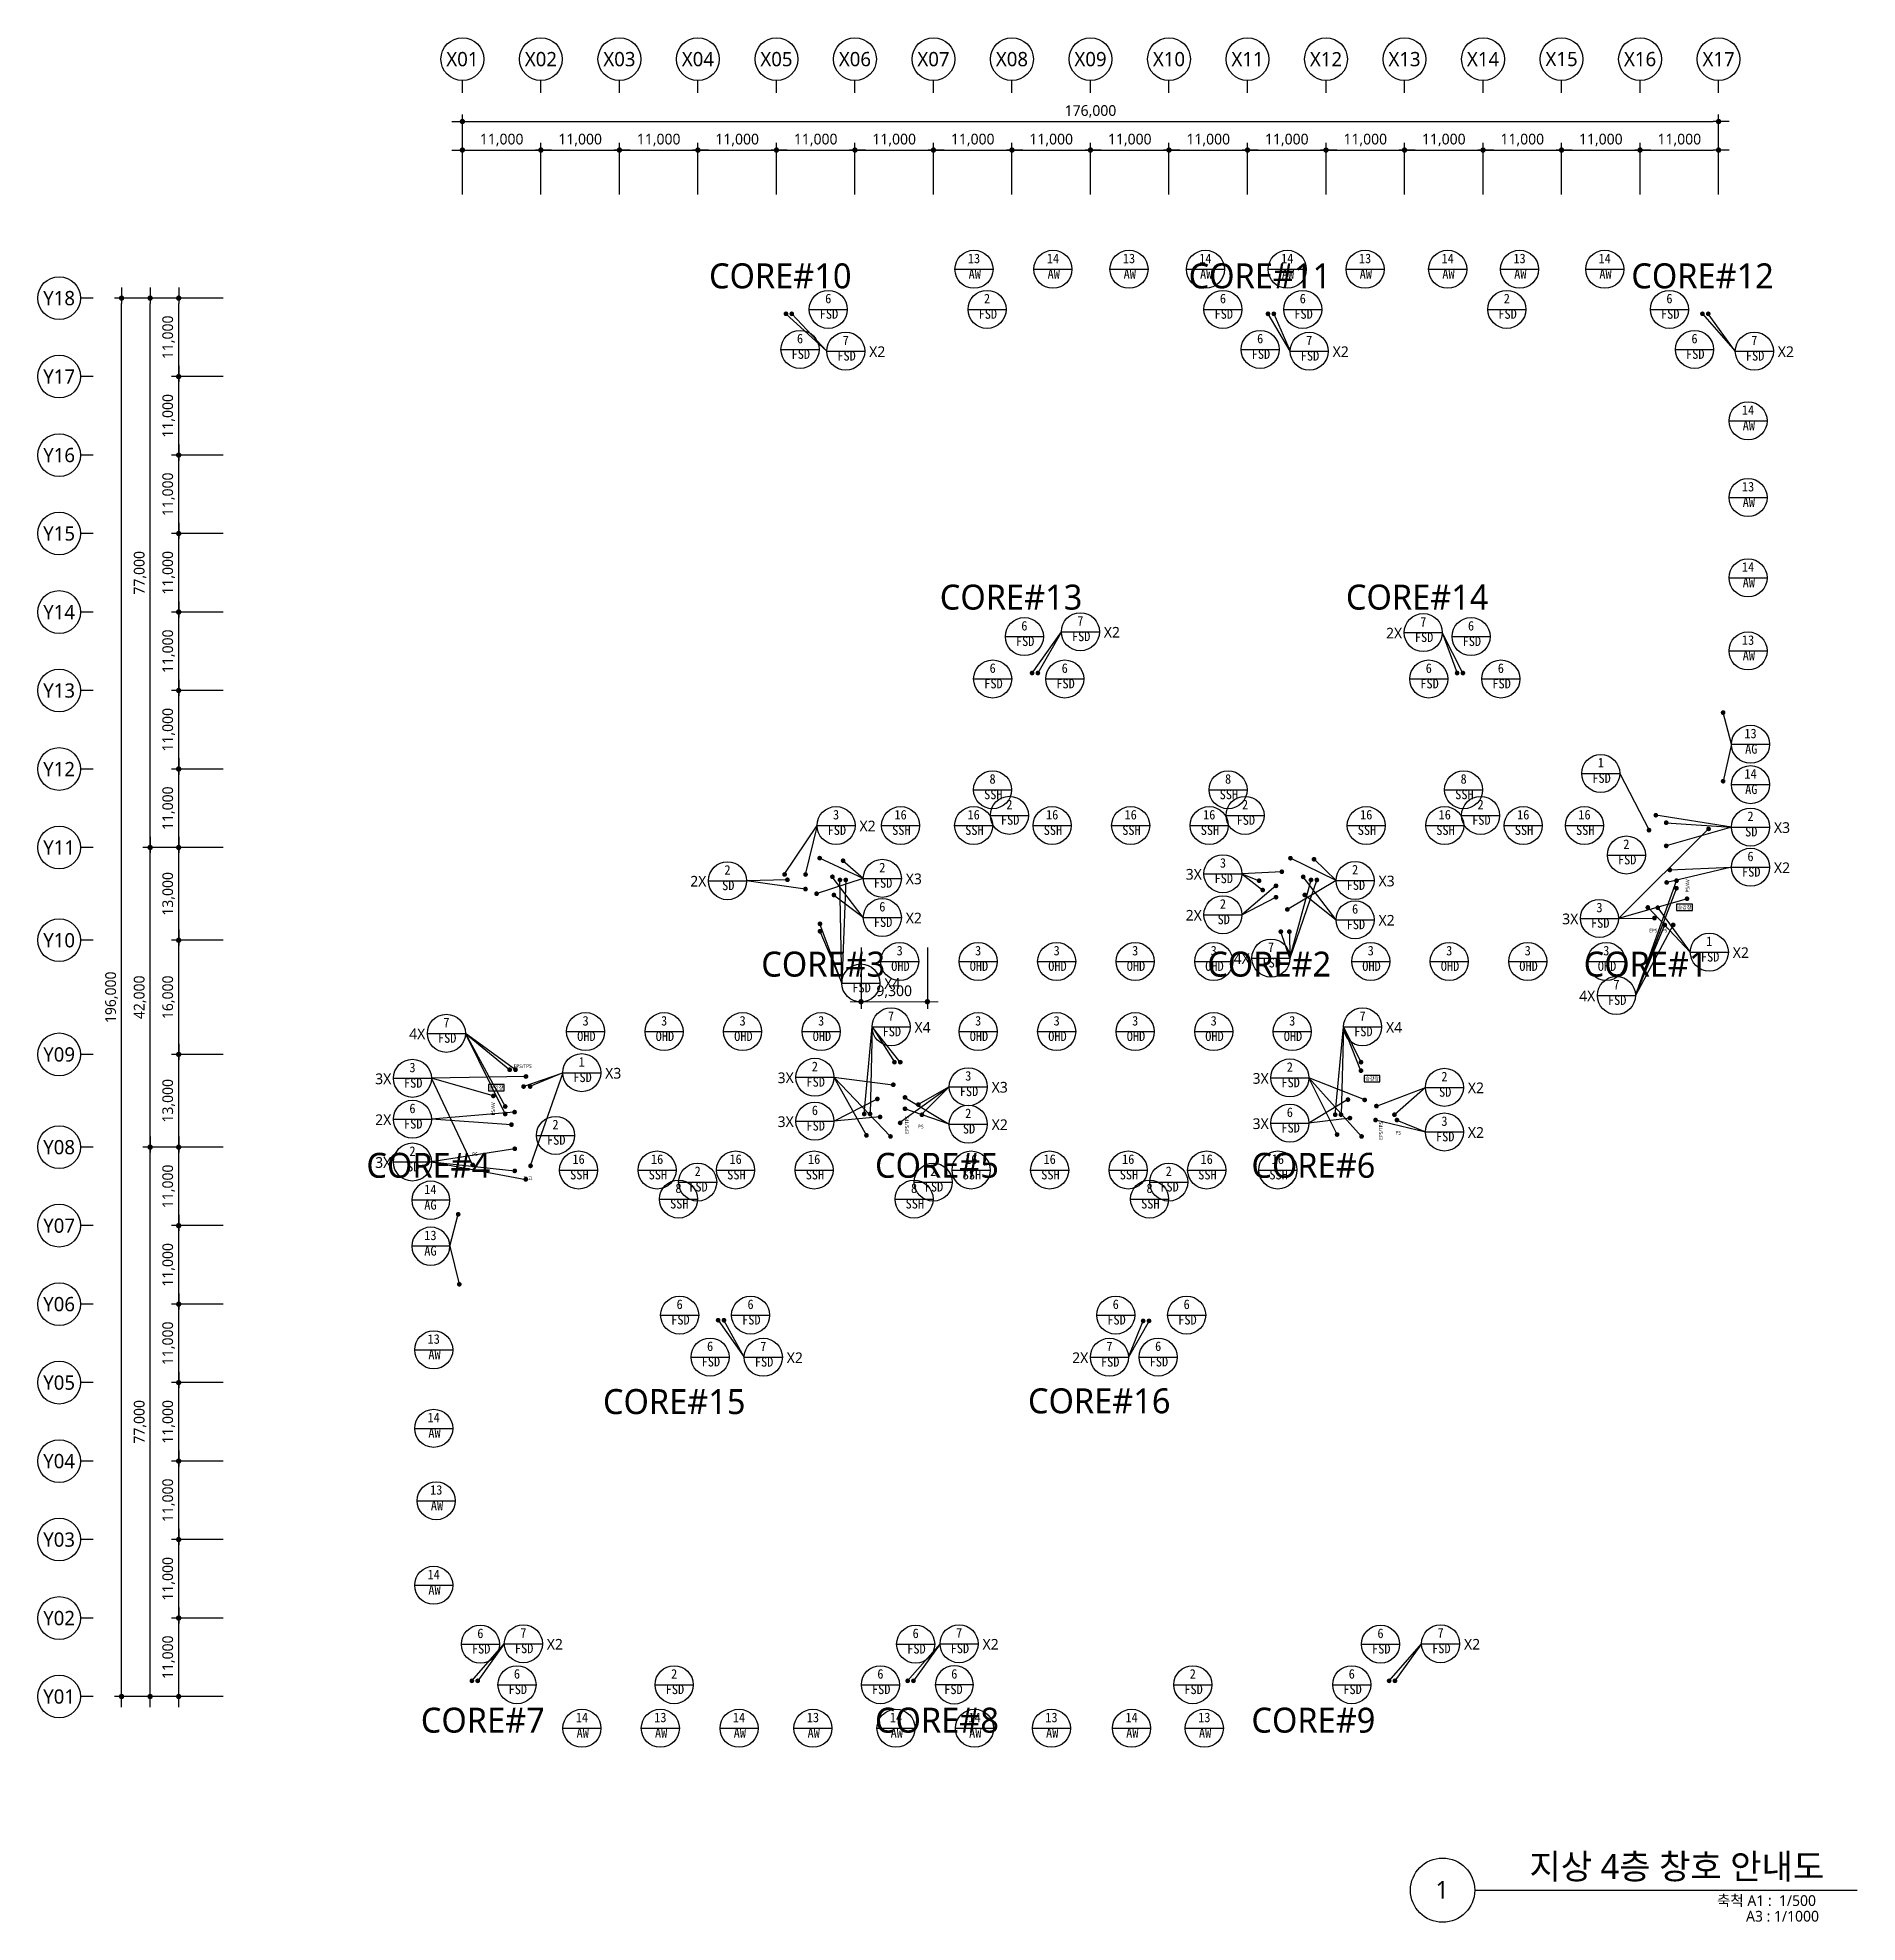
# Model space of a CAD drawing. Header units: millimetres. Extents: x 3479419 to 5579419, y 522746 to 3162891.
# Drawn here: x 4806612 to 5061547, y 2304746 to 2568891 of the extents above; entities that cross this region are included whole.
import ezdxf
from ezdxf.enums import TextEntityAlignment as Align

# ---------------------------------------------------------------- set-up
doc = ezdxf.new("R2010")
doc.units = ezdxf.units.MM
doc.layers.get('Defpoints').update_dxf_attribs({"color": 140})
for name, color, linetype, lineweight in [('A-AXIS-BUBL', 7, 'Continuous', 25), ('A-DIMS', 7, 'Continuous', 25), ('A-MKXX-SYMB', 7, 'Continuous', 25), ('A-XXXX-SYMB', 7, 'Continuous', 25), ('A-XXXX-TXT1', 3, 'Continuous', 25), ('A-XXXX-TXT2', 3, 'Continuous', 25)]:
    doc.layers.add(name, color=color, linetype=linetype, lineweight=lineweight)
doc.layers.add('A-XXXX-NPLT', color=144, linetype='Continuous', lineweight=15, plot=False)
doc.layers.add('AA-SYMB', color=1, linetype='Continuous')
doc.styles.add('HY울릉도L', font='')
doc.styles.add('XR-평면도$0$맑은 고딕', font='malgun.ttf')
doc.styles.add('돋움', font='')
doc.styles.add('돋음', font='')
doc.styles.add('맑은 고딕', font='malgun.ttf')
doc.styles.add('맑은고딕', font='malgun.ttf')
doc.styles.get('HY울릉도L').set_extended_font_data('HYwulM')
doc.styles.get('돋움').set_extended_font_data('DotumChe')
doc.styles.get('돋음').set_extended_font_data('Dotum')
doc.dimstyles.new('CDIM', dxfattribs={"dimtxt": 3, "dimasz": 1.5, "dimexe": 2, "dimexo": 1, "dimgap": 1, "dimtad": 1, "dimdec": 0, "dimrnd": 0.5, "dimzin": 0, "dimdsep": 32, "dimlunit": 6, "dimtxsty": 'HY울릉도L', "dimblk1": '_CIDOT', "dimblk2": '_CIDOT', "dimsah": 1, "dimcen": 5.5, "dimclrd": 2, "dimclre": 2, "dimclrt": 7, "dimadec": 0, "dimazin": 0, "dimtfac": 1, "dimtdec": 0, "dimtix": 1, "dimtmove": 2, "dimatfit": 1, "dimldrblk": '_CIDOT', "dimfxl": 1, "dimtolj": 1, "dimtzin": 0, "dimlwd": -1, "dimarcsym": 0})

msp = doc.modelspace()

# ---------------------------------------------------------------- texts
at = {"layer": 'A-XXXX-TXT1', "style": '맑은고딕'}
msp.add_text('지상 4층 창호 안내도', height=3500, dxfattribs=at).set_placement((5056914.1, 2309766), align=Align.BOTTOM_RIGHT)
msp.add_text('1', height=2500, dxfattribs=at).set_placement((5003389.8, 2309299.3), align=Align.MIDDLE)
for s, p in [('축척 A1 :  1/500', (5055760.1, 2308538.3)), ('A3 : 1/1000', (5056181.9, 2306349.2))]:
    msp.add_text(s, height=1500, dxfattribs=at).set_placement(p, align=Align.TOP_RIGHT)
at = {"layer": 'A-XXXX-TXT2', "style": '맑은고딕'}
for s, p in [('X2', (4922880.4, 2457645.9)), ('X3', (5050996.4, 2457431)), ('2X', (4899166.1, 2449906.9)), ('X3', (4929359.5, 2450242.9)), ('3X', (4968583.2, 2450885)), ('X3', (4995599.6, 2449940.9)), ('X2', (5050996.4, 2451798.1)), ('X2', (4929359.5, 2444752.1)), ('2X', (4968583.2, 2445137.4)), ('3X', (5021334.4, 2444634.3)), ('X2', (4995599.6, 2444436.4)), ('X2', (5045229.3, 2439898.5)), ('3X', (4855027.9, 2422216.1)), ('X3', (4887246.4, 2423004.2)), ('3X', (4911411.8, 2422361)), ('X3', (4941395.7, 2421038.3)), ('3X', (4977955.1, 2422273.5)), ('X2', (5008113.4, 2420950.2)), ('2X', (4855027.9, 2416483.5)), ('3X', (4911411.8, 2416208.3)), ('X2', (4941395.7, 2415786.1)), ('3X', (4977955.1, 2415930.7)), ('X2', (5008113.4, 2414693.7)), ('3X', (4855027.9, 2410489.2))]:
    msp.add_text(s, height=1500, dxfattribs=at).set_placement(p, align=Align.CENTER)
at = {"layer": 'A-XXXX-TXT2', "ltscale": 100, "style": '맑은 고딕'}
for s, p in [('PS/AV', (5037770.2, 2450016.2)), ('PS/AV', (4870414.2, 2418766.2)), ('EPS/TPS', (4928387.6, 2416516.2)), ('EPS/TPS', (4994799.2, 2415680))]:
    msp.add_text(s, height=500, rotation=90, dxfattribs=at).set_placement(p, align=Align.MIDDLE_CENTER)
for s, p in [('EPS/TPS', (5033661.8, 2443743.3)), ('EPS/TPS', (4874561.8, 2424741.2)), ('PS', (4930342.3, 2416275.5)), ('PS', (4997227.6, 2415408.8)), ('PS', (4867871.8, 2412391.2)), ('창고', (4875286.8, 2408991.2))]:
    msp.add_text(s, height=500, dxfattribs=at).set_placement(p, align=Align.MIDDLE_CENTER)

# ---------------------------------------------------------------- blocks, each defined once
blk = doc.blocks.new('_CIDOT')
at = {"color": 0, "linetype": 'ByBlock'}
blk.add_line((2, 0), (-1, 0), dxfattribs=at)
at = {"color": 0, "linetype": 'ByBlock', "const_width": 0.5}
blk.add_lwpolyline([(-0.25, 0, 1), (0.25, 0, 1)], format="xyb", close=True, dxfattribs=at)
blk = doc.blocks.new('*D8')
at = {"layer": 'A-DIMS', "lineweight": -2, "transparency": 16777216}
for p, q in [((93193, 67121), (85943, 67121)), ((93193, 56121), (85943, 56121))]:
    blk.add_line(p, q, dxfattribs=at)
at = {"layer": 'A-DIMS', "transparency": 16777216}
blk.add_line((86943, 56871), (86943, 66371), dxfattribs=at)
at = {"layer": 'Defpoints', "color": 0, "transparency": 16777216}
for p in [(86943, 67121), (93693, 67121), (93693, 56121)]:
    blk.add_point(p, dxfattribs=at)
at = {"layer": 'A-DIMS', "transparency": 16777216, "xscale": 750, "yscale": 750, "zscale": 750}
for p, rotation in [((86943, 67121), 90), ((86943, 56121), 270)]:
    blk.add_blockref('_CIDOT', p, dxfattribs=dict(at, rotation=rotation))
at = {"layer": 'A-DIMS', "color": 3, "transparency": 16777216, "insert": (85538, 61621), "char_height": 1500, "attachment_point": 5, "rotation": 90, "style": '맑은고딕'}
blk.add_mtext('\\A1;11,000', dxfattribs=at)
blk = doc.blocks.new('*D9')
at = {"layer": 'A-DIMS', "lineweight": -2, "transparency": 16777216}
for p, q in [((93193, 78121), (85943, 78121)), ((93193, 67121), (85943, 67121))]:
    blk.add_line(p, q, dxfattribs=at)
at = {"layer": 'A-DIMS', "transparency": 16777216}
blk.add_line((86943, 67871), (86943, 77371), dxfattribs=at)
at = {"layer": 'Defpoints', "color": 0, "transparency": 16777216}
for p in [(86943, 78121), (93693, 78121), (93693, 67121)]:
    blk.add_point(p, dxfattribs=at)
at = {"layer": 'A-DIMS', "transparency": 16777216, "xscale": 750, "yscale": 750, "zscale": 750}
for p, rotation in [((86943, 78121), 90), ((86943, 67121), 270)]:
    blk.add_blockref('_CIDOT', p, dxfattribs=dict(at, rotation=rotation))
at = {"layer": 'A-DIMS', "color": 3, "transparency": 16777216, "insert": (85538, 72621), "char_height": 1500, "attachment_point": 5, "rotation": 90, "style": '맑은고딕'}
blk.add_mtext('\\A1;11,000', dxfattribs=at)
blk = doc.blocks.new('*D10')
at = {"layer": 'A-DIMS', "lineweight": -2, "transparency": 16777216}
for p, q in [((93193, 89121), (85943, 89121)), ((93193, 78121), (85943, 78121))]:
    blk.add_line(p, q, dxfattribs=at)
at = {"layer": 'A-DIMS', "transparency": 16777216}
blk.add_line((86943, 78871), (86943, 88371), dxfattribs=at)
at = {"layer": 'Defpoints', "color": 0, "transparency": 16777216}
for p in [(86943, 89121), (93693, 89121), (93693, 78121)]:
    blk.add_point(p, dxfattribs=at)
at = {"layer": 'A-DIMS', "transparency": 16777216, "xscale": 750, "yscale": 750, "zscale": 750}
for p, rotation in [((86943, 89121), 90), ((86943, 78121), 270)]:
    blk.add_blockref('_CIDOT', p, dxfattribs=dict(at, rotation=rotation))
at = {"layer": 'A-DIMS', "color": 3, "transparency": 16777216, "insert": (85538, 83621), "char_height": 1500, "attachment_point": 5, "rotation": 90, "style": '맑은고딕'}
blk.add_mtext('\\A1;11,000', dxfattribs=at)
blk = doc.blocks.new('*D11')
at = {"layer": 'A-DIMS', "lineweight": -2, "transparency": 16777216}
for p, q in [((93193, 100121), (85943, 100121)), ((93193, 89121), (85943, 89121))]:
    blk.add_line(p, q, dxfattribs=at)
at = {"layer": 'A-DIMS', "transparency": 16777216}
blk.add_line((86943, 89871), (86943, 99371), dxfattribs=at)
at = {"layer": 'Defpoints', "color": 0, "transparency": 16777216}
for p in [(86943, 100121), (93693, 100121), (93693, 89121)]:
    blk.add_point(p, dxfattribs=at)
at = {"layer": 'A-DIMS', "transparency": 16777216, "xscale": 750, "yscale": 750, "zscale": 750}
for p, rotation in [((86943, 100121), 90), ((86943, 89121), 270)]:
    blk.add_blockref('_CIDOT', p, dxfattribs=dict(at, rotation=rotation))
at = {"layer": 'A-DIMS', "color": 3, "transparency": 16777216, "insert": (85538, 94621), "char_height": 1500, "attachment_point": 5, "rotation": 90, "style": '맑은고딕'}
blk.add_mtext('\\A1;11,000', dxfattribs=at)
blk = doc.blocks.new('*D12')
at = {"layer": 'A-DIMS', "lineweight": -2, "transparency": 16777216}
for p, q in [((93193, 111121), (85943, 111121)), ((93193, 100121), (85943, 100121))]:
    blk.add_line(p, q, dxfattribs=at)
at = {"layer": 'A-DIMS', "transparency": 16777216}
blk.add_line((86943, 100871), (86943, 110371), dxfattribs=at)
at = {"layer": 'Defpoints', "color": 0, "transparency": 16777216}
for p in [(86943, 111121), (93693, 111121), (93693, 100121)]:
    blk.add_point(p, dxfattribs=at)
at = {"layer": 'A-DIMS', "transparency": 16777216, "xscale": 750, "yscale": 750, "zscale": 750}
for p, rotation in [((86943, 111121), 90), ((86943, 100121), 270)]:
    blk.add_blockref('_CIDOT', p, dxfattribs=dict(at, rotation=rotation))
at = {"layer": 'A-DIMS', "color": 3, "transparency": 16777216, "insert": (85538, 105621), "char_height": 1500, "attachment_point": 5, "rotation": 90, "style": '맑은고딕'}
blk.add_mtext('\\A1;11,000', dxfattribs=at)
blk = doc.blocks.new('*D13')
at = {"layer": 'A-DIMS', "lineweight": -2, "transparency": 16777216}
for p, q in [((93193, 122121), (85943, 122121)), ((93193, 111121), (85943, 111121))]:
    blk.add_line(p, q, dxfattribs=at)
at = {"layer": 'A-DIMS', "transparency": 16777216}
blk.add_line((86943, 111871), (86943, 121371), dxfattribs=at)
at = {"layer": 'Defpoints', "color": 0, "transparency": 16777216}
for p in [(86943, 122121), (93693, 122121), (93693, 111121)]:
    blk.add_point(p, dxfattribs=at)
at = {"layer": 'A-DIMS', "transparency": 16777216, "xscale": 750, "yscale": 750, "zscale": 750}
for p, rotation in [((86943, 122121), 90), ((86943, 111121), 270)]:
    blk.add_blockref('_CIDOT', p, dxfattribs=dict(at, rotation=rotation))
at = {"layer": 'A-DIMS', "color": 3, "transparency": 16777216, "insert": (85538, 116621), "char_height": 1500, "attachment_point": 5, "rotation": 90, "style": '맑은고딕'}
blk.add_mtext('\\A1;11,000', dxfattribs=at)
blk = doc.blocks.new('*D14')
at = {"layer": 'A-DIMS', "lineweight": -2, "transparency": 16777216}
for p, q in [((93193, 135121), (85943, 135121)), ((93193, 122121), (85943, 122121))]:
    blk.add_line(p, q, dxfattribs=at)
at = {"layer": 'A-DIMS', "transparency": 16777216}
blk.add_line((86943, 122871), (86943, 134371), dxfattribs=at)
at = {"layer": 'Defpoints', "color": 0, "transparency": 16777216}
for p in [(86943, 135121), (93693, 135121), (93693, 122121)]:
    blk.add_point(p, dxfattribs=at)
at = {"layer": 'A-DIMS', "transparency": 16777216, "xscale": 750, "yscale": 750, "zscale": 750}
for p, rotation in [((86943, 135121), 90), ((86943, 122121), 270)]:
    blk.add_blockref('_CIDOT', p, dxfattribs=dict(at, rotation=rotation))
at = {"layer": 'A-DIMS', "color": 3, "transparency": 16777216, "insert": (85538, 128621), "char_height": 1500, "attachment_point": 5, "rotation": 90, "style": '맑은고딕'}
blk.add_mtext('\\A1;13,000', dxfattribs=at)
blk = doc.blocks.new('*D15')
at = {"layer": 'A-DIMS', "lineweight": -2, "transparency": 16777216}
for p, q in [((93193, 151121), (85943, 151121)), ((93193, 135121), (85943, 135121))]:
    blk.add_line(p, q, dxfattribs=at)
at = {"layer": 'A-DIMS', "transparency": 16777216}
blk.add_line((86943, 135871), (86943, 150371), dxfattribs=at)
at = {"layer": 'Defpoints', "color": 0, "transparency": 16777216}
for p in [(86943, 151121), (93693, 151121), (93693, 135121)]:
    blk.add_point(p, dxfattribs=at)
at = {"layer": 'A-DIMS', "transparency": 16777216, "xscale": 750, "yscale": 750, "zscale": 750}
for p, rotation in [((86943, 151121), 90), ((86943, 135121), 270)]:
    blk.add_blockref('_CIDOT', p, dxfattribs=dict(at, rotation=rotation))
at = {"layer": 'A-DIMS', "color": 3, "transparency": 16777216, "insert": (85538, 143121), "char_height": 1500, "attachment_point": 5, "rotation": 90, "style": '맑은고딕'}
blk.add_mtext('\\A1;16,000', dxfattribs=at)
blk = doc.blocks.new('*D16')
at = {"layer": 'A-DIMS', "lineweight": -2, "transparency": 16777216}
for p, q in [((93193, 164121), (85943, 164121)), ((93193, 151121), (85943, 151121))]:
    blk.add_line(p, q, dxfattribs=at)
at = {"layer": 'A-DIMS', "transparency": 16777216}
blk.add_line((86943, 151871), (86943, 163371), dxfattribs=at)
at = {"layer": 'Defpoints', "color": 0, "transparency": 16777216}
for p in [(86943, 164121), (93693, 164121), (93693, 151121)]:
    blk.add_point(p, dxfattribs=at)
at = {"layer": 'A-DIMS', "transparency": 16777216, "xscale": 750, "yscale": 750, "zscale": 750}
for p, rotation in [((86943, 164121), 90), ((86943, 151121), 270)]:
    blk.add_blockref('_CIDOT', p, dxfattribs=dict(at, rotation=rotation))
at = {"layer": 'A-DIMS', "color": 3, "transparency": 16777216, "insert": (85538, 157621), "char_height": 1500, "attachment_point": 5, "rotation": 90, "style": '맑은고딕'}
blk.add_mtext('\\A1;13,000', dxfattribs=at)
blk = doc.blocks.new('*D17')
at = {"layer": 'A-DIMS', "lineweight": -2, "transparency": 16777216}
for p, q in [((93193, 175121), (85943, 175121)), ((93193, 164121), (85943, 164121))]:
    blk.add_line(p, q, dxfattribs=at)
at = {"layer": 'A-DIMS', "transparency": 16777216}
blk.add_line((86943, 164871), (86943, 174371), dxfattribs=at)
at = {"layer": 'Defpoints', "color": 0, "transparency": 16777216}
for p in [(86943, 175121), (93693, 175121), (93693, 164121)]:
    blk.add_point(p, dxfattribs=at)
at = {"layer": 'A-DIMS', "transparency": 16777216, "xscale": 750, "yscale": 750, "zscale": 750}
for p, rotation in [((86943, 175121), 90), ((86943, 164121), 270)]:
    blk.add_blockref('_CIDOT', p, dxfattribs=dict(at, rotation=rotation))
at = {"layer": 'A-DIMS', "color": 3, "transparency": 16777216, "insert": (85538, 169621), "char_height": 1500, "attachment_point": 5, "rotation": 90, "style": '맑은고딕'}
blk.add_mtext('\\A1;11,000', dxfattribs=at)
blk = doc.blocks.new('*D18')
at = {"layer": 'A-DIMS', "lineweight": -2, "transparency": 16777216}
for p, q in [((93193, 186121), (85943, 186121)), ((93193, 175121), (85943, 175121))]:
    blk.add_line(p, q, dxfattribs=at)
at = {"layer": 'A-DIMS', "transparency": 16777216}
blk.add_line((86943, 175871), (86943, 185371), dxfattribs=at)
at = {"layer": 'Defpoints', "color": 0, "transparency": 16777216}
for p in [(86943, 186121), (93693, 186121), (93693, 175121)]:
    blk.add_point(p, dxfattribs=at)
at = {"layer": 'A-DIMS', "transparency": 16777216, "xscale": 750, "yscale": 750, "zscale": 750}
for p, rotation in [((86943, 186121), 90), ((86943, 175121), 270)]:
    blk.add_blockref('_CIDOT', p, dxfattribs=dict(at, rotation=rotation))
at = {"layer": 'A-DIMS', "color": 3, "transparency": 16777216, "insert": (85538, 180621), "char_height": 1500, "attachment_point": 5, "rotation": 90, "style": '맑은고딕'}
blk.add_mtext('\\A1;11,000', dxfattribs=at)
blk = doc.blocks.new('*D19')
at = {"layer": 'A-DIMS', "lineweight": -2, "transparency": 16777216}
for p, q in [((93193, 197121), (85943, 197121)), ((93193, 186121), (85943, 186121))]:
    blk.add_line(p, q, dxfattribs=at)
at = {"layer": 'A-DIMS', "transparency": 16777216}
blk.add_line((86943, 186871), (86943, 196371), dxfattribs=at)
at = {"layer": 'Defpoints', "color": 0, "transparency": 16777216}
for p in [(86943, 197121), (93693, 197121), (93693, 186121)]:
    blk.add_point(p, dxfattribs=at)
at = {"layer": 'A-DIMS', "transparency": 16777216, "xscale": 750, "yscale": 750, "zscale": 750}
for p, rotation in [((86943, 197121), 90), ((86943, 186121), 270)]:
    blk.add_blockref('_CIDOT', p, dxfattribs=dict(at, rotation=rotation))
at = {"layer": 'A-DIMS', "color": 3, "transparency": 16777216, "insert": (85538, 191621), "char_height": 1500, "attachment_point": 5, "rotation": 90, "style": '맑은고딕'}
blk.add_mtext('\\A1;11,000', dxfattribs=at)
blk = doc.blocks.new('*D20')
at = {"layer": 'A-DIMS', "lineweight": -2, "transparency": 16777216}
for p, q in [((93193, 208121), (85943, 208121)), ((93193, 197121), (85943, 197121))]:
    blk.add_line(p, q, dxfattribs=at)
at = {"layer": 'A-DIMS', "transparency": 16777216}
blk.add_line((86943, 197871), (86943, 207371), dxfattribs=at)
at = {"layer": 'Defpoints', "color": 0, "transparency": 16777216}
for p in [(86943, 208121), (93693, 208121), (93693, 197121)]:
    blk.add_point(p, dxfattribs=at)
at = {"layer": 'A-DIMS', "transparency": 16777216, "xscale": 750, "yscale": 750, "zscale": 750}
for p, rotation in [((86943, 208121), 90), ((86943, 197121), 270)]:
    blk.add_blockref('_CIDOT', p, dxfattribs=dict(at, rotation=rotation))
at = {"layer": 'A-DIMS', "color": 3, "transparency": 16777216, "insert": (85538, 202621), "char_height": 1500, "attachment_point": 5, "rotation": 90, "style": '맑은고딕'}
blk.add_mtext('\\A1;11,000', dxfattribs=at)
blk = doc.blocks.new('*D21')
at = {"layer": 'A-DIMS', "lineweight": -2, "transparency": 16777216}
for p, q in [((93193, 219121), (85943, 219121)), ((93193, 208121), (85943, 208121))]:
    blk.add_line(p, q, dxfattribs=at)
at = {"layer": 'A-DIMS', "transparency": 16777216}
blk.add_line((86943, 208871), (86943, 218371), dxfattribs=at)
at = {"layer": 'Defpoints', "color": 0, "transparency": 16777216}
for p in [(86943, 219121), (93693, 219121), (93693, 208121)]:
    blk.add_point(p, dxfattribs=at)
at = {"layer": 'A-DIMS', "transparency": 16777216, "xscale": 750, "yscale": 750, "zscale": 750}
for p, rotation in [((86943, 219121), 90), ((86943, 208121), 270)]:
    blk.add_blockref('_CIDOT', p, dxfattribs=dict(at, rotation=rotation))
at = {"layer": 'A-DIMS', "color": 3, "transparency": 16777216, "insert": (85538, 213621), "char_height": 1500, "attachment_point": 5, "rotation": 90, "style": '맑은고딕'}
blk.add_mtext('\\A1;11,000', dxfattribs=at)
blk = doc.blocks.new('*D22')
at = {"layer": 'A-DIMS', "lineweight": -2, "transparency": 16777216}
for p, q in [((93193, 230121), (85943, 230121)), ((93193, 219121), (85943, 219121))]:
    blk.add_line(p, q, dxfattribs=at)
at = {"layer": 'A-DIMS', "transparency": 16777216}
blk.add_line((86943, 219871), (86943, 229371), dxfattribs=at)
at = {"layer": 'Defpoints', "color": 0, "transparency": 16777216}
for p in [(86943, 230121), (93693, 230121), (93693, 219121)]:
    blk.add_point(p, dxfattribs=at)
at = {"layer": 'A-DIMS', "transparency": 16777216, "xscale": 750, "yscale": 750, "zscale": 750}
for p, rotation in [((86943, 230121), 90), ((86943, 219121), 270)]:
    blk.add_blockref('_CIDOT', p, dxfattribs=dict(at, rotation=rotation))
at = {"layer": 'A-DIMS', "color": 3, "transparency": 16777216, "insert": (85538, 224621), "char_height": 1500, "attachment_point": 5, "rotation": 90, "style": '맑은고딕'}
blk.add_mtext('\\A1;11,000', dxfattribs=at)
blk = doc.blocks.new('*D23')
at = {"layer": 'A-DIMS', "lineweight": -2, "transparency": 16777216}
for p, q in [((93193, 241121), (85943, 241121)), ((93193, 230121), (85943, 230121))]:
    blk.add_line(p, q, dxfattribs=at)
at = {"layer": 'A-DIMS', "transparency": 16777216}
blk.add_line((86943, 230871), (86943, 240371), dxfattribs=at)
at = {"layer": 'Defpoints', "color": 0, "transparency": 16777216}
for p in [(86943, 241121), (93693, 241121), (93693, 230121)]:
    blk.add_point(p, dxfattribs=at)
at = {"layer": 'A-DIMS', "transparency": 16777216, "xscale": 750, "yscale": 750, "zscale": 750}
for p, rotation in [((86943, 241121), 90), ((86943, 230121), 270)]:
    blk.add_blockref('_CIDOT', p, dxfattribs=dict(at, rotation=rotation))
at = {"layer": 'A-DIMS', "color": 3, "transparency": 16777216, "insert": (85538, 235621), "char_height": 1500, "attachment_point": 5, "rotation": 90, "style": '맑은고딕'}
blk.add_mtext('\\A1;11,000', dxfattribs=at)
blk = doc.blocks.new('*D24')
at = {"layer": 'A-DIMS', "lineweight": -2, "transparency": 16777216}
for p, q in [((93193, 122121), (81943, 122121)), ((93193, 45121), (81943, 45121))]:
    blk.add_line(p, q, dxfattribs=at)
at = {"layer": 'A-DIMS', "transparency": 16777216}
blk.add_line((82943, 45871), (82943, 121371), dxfattribs=at)
at = {"layer": 'Defpoints', "color": 0, "transparency": 16777216}
for p in [(82943, 122121), (93693, 122121), (93693, 45121)]:
    blk.add_point(p, dxfattribs=at)
at = {"layer": 'A-DIMS', "transparency": 16777216, "xscale": 750, "yscale": 750, "zscale": 750}
for p, rotation in [((82943, 122121), 90), ((82943, 45121), 270)]:
    blk.add_blockref('_CIDOT', p, dxfattribs=dict(at, rotation=rotation))
at = {"layer": 'A-DIMS', "color": 3, "transparency": 16777216, "insert": (81542, 83621), "char_height": 1500, "attachment_point": 5, "rotation": 90, "style": '맑은고딕'}
blk.add_mtext('\\A1;77,000', dxfattribs=at)
blk = doc.blocks.new('*D25')
at = {"layer": 'A-DIMS', "lineweight": -2, "transparency": 16777216}
for p, q in [((93193, 241121), (77943, 241121)), ((93193, 45121), (77943, 45121))]:
    blk.add_line(p, q, dxfattribs=at)
at = {"layer": 'A-DIMS', "transparency": 16777216}
blk.add_line((78943, 45871), (78943, 240371), dxfattribs=at)
at = {"layer": 'Defpoints', "color": 0, "transparency": 16777216}
for p in [(78943, 241121), (93693, 241121), (93693, 45121)]:
    blk.add_point(p, dxfattribs=at)
at = {"layer": 'A-DIMS', "transparency": 16777216, "xscale": 750, "yscale": 750, "zscale": 750}
for p, rotation in [((78943, 241121), 90), ((78943, 45121), 270)]:
    blk.add_blockref('_CIDOT', p, dxfattribs=dict(at, rotation=rotation))
at = {"layer": 'A-DIMS', "color": 3, "transparency": 16777216, "insert": (77538, 143121), "char_height": 1500, "attachment_point": 5, "rotation": 90, "style": '맑은고딕'}
blk.add_mtext('\\A1;196,000', dxfattribs=at)
blk = doc.blocks.new('*D26')
at = {"layer": 'A-DIMS', "lineweight": -2, "transparency": 16777216}
for p, q in [((93193, 56121), (85943, 56121)), ((93193, 45121), (85943, 45121))]:
    blk.add_line(p, q, dxfattribs=at)
at = {"layer": 'A-DIMS', "transparency": 16777216}
blk.add_line((86943, 45871), (86943, 55371), dxfattribs=at)
at = {"layer": 'Defpoints', "color": 0, "transparency": 16777216}
for p in [(86943, 56121), (93693, 56121), (93693, 45121)]:
    blk.add_point(p, dxfattribs=at)
at = {"layer": 'A-DIMS', "transparency": 16777216, "xscale": 750, "yscale": 750, "zscale": 750}
for p, rotation in [((86943, 56121), 90), ((86943, 45121), 270)]:
    blk.add_blockref('_CIDOT', p, dxfattribs=dict(at, rotation=rotation))
at = {"layer": 'A-DIMS', "color": 3, "transparency": 16777216, "insert": (85538, 50621), "char_height": 1500, "attachment_point": 5, "rotation": 90, "style": '맑은고딕'}
blk.add_mtext('\\A1;11,000', dxfattribs=at)
blk = doc.blocks.new('*D27')
at = {"layer": 'A-DIMS', "lineweight": -2, "transparency": 16777216}
for p, q in [((93193, 164121), (81943, 164121)), ((93193, 122121), (81943, 122121))]:
    blk.add_line(p, q, dxfattribs=at)
at = {"layer": 'A-DIMS', "transparency": 16777216}
blk.add_line((82943, 122871), (82943, 163371), dxfattribs=at)
at = {"layer": 'Defpoints', "color": 0, "transparency": 16777216}
for p in [(82943, 164121), (93693, 164121), (93693, 122121)]:
    blk.add_point(p, dxfattribs=at)
at = {"layer": 'A-DIMS', "transparency": 16777216, "xscale": 750, "yscale": 750, "zscale": 750}
for p, rotation in [((82943, 164121), 90), ((82943, 122121), 270)]:
    blk.add_blockref('_CIDOT', p, dxfattribs=dict(at, rotation=rotation))
at = {"layer": 'A-DIMS', "color": 3, "transparency": 16777216, "insert": (81542, 143121), "char_height": 1500, "attachment_point": 5, "rotation": 90, "style": '맑은고딕'}
blk.add_mtext('\\A1;42,000', dxfattribs=at)
blk = doc.blocks.new('*D28')
at = {"layer": 'A-DIMS', "lineweight": -2, "transparency": 16777216}
for p, q in [((93193, 241121), (81943, 241121)), ((93193, 164121), (81943, 164121))]:
    blk.add_line(p, q, dxfattribs=at)
at = {"layer": 'A-DIMS', "transparency": 16777216}
blk.add_line((82943, 164871), (82943, 240371), dxfattribs=at)
at = {"layer": 'Defpoints', "color": 0, "transparency": 16777216}
for p in [(82943, 241121), (93693, 241121), (93693, 164121)]:
    blk.add_point(p, dxfattribs=at)
at = {"layer": 'A-DIMS', "transparency": 16777216, "xscale": 750, "yscale": 750, "zscale": 750}
for p, rotation in [((82943, 241121), 90), ((82943, 164121), 270)]:
    blk.add_blockref('_CIDOT', p, dxfattribs=dict(at, rotation=rotation))
at = {"layer": 'A-DIMS', "color": 3, "transparency": 16777216, "insert": (81542, 202621), "char_height": 1500, "attachment_point": 5, "rotation": 90, "style": '맑은고딕'}
blk.add_mtext('\\A1;77,000', dxfattribs=at)
blk = doc.blocks.new('*D29')
at = {"layer": 'A-DIMS', "lineweight": -2, "transparency": 16777216}
for p, q in [((148693, 255621), (148693, 262871)), ((159693, 255621), (159693, 262871))]:
    blk.add_line(p, q, dxfattribs=at)
at = {"layer": 'A-DIMS', "transparency": 16777216}
blk.add_line((149443, 261871), (158943, 261871), dxfattribs=at)
at = {"layer": 'Defpoints', "color": 0, "transparency": 16777216}
for p in [(159693, 261871), (148693, 255121), (159693, 255121)]:
    blk.add_point(p, dxfattribs=at)
at = {"layer": 'A-DIMS', "transparency": 16777216, "xscale": 750, "yscale": 750, "zscale": 750, "rotation": 180}
blk.add_blockref('_CIDOT', (148693, 261871), dxfattribs=at)
at = {"layer": 'A-DIMS', "transparency": 16777216, "xscale": 750, "yscale": 750, "zscale": 750}
blk.add_blockref('_CIDOT', (159693, 261871), dxfattribs=at)
at = {"layer": 'A-DIMS', "color": 3, "transparency": 16777216, "insert": (154193, 263275), "char_height": 1500, "attachment_point": 5, "style": '맑은고딕'}
blk.add_mtext('\\A1;11,000', dxfattribs=at)
blk = doc.blocks.new('*D30')
at = {"layer": 'A-DIMS', "lineweight": -2, "transparency": 16777216}
for p, q in [((159693, 255621), (159693, 262871)), ((170693, 255621), (170693, 262871))]:
    blk.add_line(p, q, dxfattribs=at)
at = {"layer": 'A-DIMS', "transparency": 16777216}
blk.add_line((160443, 261871), (169943, 261871), dxfattribs=at)
at = {"layer": 'Defpoints', "color": 0, "transparency": 16777216}
for p in [(170693, 261871), (159693, 255121), (170693, 255121)]:
    blk.add_point(p, dxfattribs=at)
at = {"layer": 'A-DIMS', "transparency": 16777216, "xscale": 750, "yscale": 750, "zscale": 750, "rotation": 180}
blk.add_blockref('_CIDOT', (159693, 261871), dxfattribs=at)
at = {"layer": 'A-DIMS', "transparency": 16777216, "xscale": 750, "yscale": 750, "zscale": 750}
blk.add_blockref('_CIDOT', (170693, 261871), dxfattribs=at)
at = {"layer": 'A-DIMS', "color": 3, "transparency": 16777216, "insert": (165193, 263275), "char_height": 1500, "attachment_point": 5, "style": '맑은고딕'}
blk.add_mtext('\\A1;11,000', dxfattribs=at)
blk = doc.blocks.new('*D31')
at = {"layer": 'A-DIMS', "lineweight": -2, "transparency": 16777216}
for p, q in [((170693, 255621), (170693, 262871)), ((181693, 255621), (181693, 262871))]:
    blk.add_line(p, q, dxfattribs=at)
at = {"layer": 'A-DIMS', "transparency": 16777216}
blk.add_line((171443, 261871), (180943, 261871), dxfattribs=at)
at = {"layer": 'Defpoints', "color": 0, "transparency": 16777216}
for p in [(181693, 261871), (170693, 255121), (181693, 255121)]:
    blk.add_point(p, dxfattribs=at)
at = {"layer": 'A-DIMS', "transparency": 16777216, "xscale": 750, "yscale": 750, "zscale": 750, "rotation": 180}
blk.add_blockref('_CIDOT', (170693, 261871), dxfattribs=at)
at = {"layer": 'A-DIMS', "transparency": 16777216, "xscale": 750, "yscale": 750, "zscale": 750}
blk.add_blockref('_CIDOT', (181693, 261871), dxfattribs=at)
at = {"layer": 'A-DIMS', "color": 3, "transparency": 16777216, "insert": (176193, 263275), "char_height": 1500, "attachment_point": 5, "style": '맑은고딕'}
blk.add_mtext('\\A1;11,000', dxfattribs=at)
blk = doc.blocks.new('*D32')
at = {"layer": 'A-DIMS', "lineweight": -2, "transparency": 16777216}
for p, q in [((181693, 255621), (181693, 262871)), ((192693, 255621), (192693, 262871))]:
    blk.add_line(p, q, dxfattribs=at)
at = {"layer": 'A-DIMS', "transparency": 16777216}
blk.add_line((182443, 261871), (191943, 261871), dxfattribs=at)
at = {"layer": 'Defpoints', "color": 0, "transparency": 16777216}
for p in [(192693, 261871), (181693, 255121), (192693, 255121)]:
    blk.add_point(p, dxfattribs=at)
at = {"layer": 'A-DIMS', "transparency": 16777216, "xscale": 750, "yscale": 750, "zscale": 750, "rotation": 180}
blk.add_blockref('_CIDOT', (181693, 261871), dxfattribs=at)
at = {"layer": 'A-DIMS', "transparency": 16777216, "xscale": 750, "yscale": 750, "zscale": 750}
blk.add_blockref('_CIDOT', (192693, 261871), dxfattribs=at)
at = {"layer": 'A-DIMS', "color": 3, "transparency": 16777216, "insert": (187193, 263275), "char_height": 1500, "attachment_point": 5, "style": '맑은고딕'}
blk.add_mtext('\\A1;11,000', dxfattribs=at)
blk = doc.blocks.new('*D33')
at = {"layer": 'A-DIMS', "lineweight": -2, "transparency": 16777216}
for p, q in [((192693, 255621), (192693, 262871)), ((203693, 255621), (203693, 262871))]:
    blk.add_line(p, q, dxfattribs=at)
at = {"layer": 'A-DIMS', "transparency": 16777216}
blk.add_line((193443, 261871), (202943, 261871), dxfattribs=at)
at = {"layer": 'Defpoints', "color": 0, "transparency": 16777216}
for p in [(203693, 261871), (192693, 255121), (203693, 255121)]:
    blk.add_point(p, dxfattribs=at)
at = {"layer": 'A-DIMS', "transparency": 16777216, "xscale": 750, "yscale": 750, "zscale": 750, "rotation": 180}
blk.add_blockref('_CIDOT', (192693, 261871), dxfattribs=at)
at = {"layer": 'A-DIMS', "transparency": 16777216, "xscale": 750, "yscale": 750, "zscale": 750}
blk.add_blockref('_CIDOT', (203693, 261871), dxfattribs=at)
at = {"layer": 'A-DIMS', "color": 3, "transparency": 16777216, "insert": (198193, 263275), "char_height": 1500, "attachment_point": 5, "style": '맑은고딕'}
blk.add_mtext('\\A1;11,000', dxfattribs=at)
blk = doc.blocks.new('*D34')
at = {"layer": 'A-DIMS', "lineweight": -2, "transparency": 16777216}
for p, q in [((203693, 255621), (203693, 262871)), ((214693, 255621), (214693, 262871))]:
    blk.add_line(p, q, dxfattribs=at)
at = {"layer": 'A-DIMS', "transparency": 16777216}
blk.add_line((204443, 261871), (213943, 261871), dxfattribs=at)
at = {"layer": 'Defpoints', "color": 0, "transparency": 16777216}
for p in [(214693, 261871), (203693, 255121), (214693, 255121)]:
    blk.add_point(p, dxfattribs=at)
at = {"layer": 'A-DIMS', "transparency": 16777216, "xscale": 750, "yscale": 750, "zscale": 750, "rotation": 180}
blk.add_blockref('_CIDOT', (203693, 261871), dxfattribs=at)
at = {"layer": 'A-DIMS', "transparency": 16777216, "xscale": 750, "yscale": 750, "zscale": 750}
blk.add_blockref('_CIDOT', (214693, 261871), dxfattribs=at)
at = {"layer": 'A-DIMS', "color": 3, "transparency": 16777216, "insert": (209193, 263275), "char_height": 1500, "attachment_point": 5, "style": '맑은고딕'}
blk.add_mtext('\\A1;11,000', dxfattribs=at)
blk = doc.blocks.new('*D35')
at = {"layer": 'A-DIMS', "lineweight": -2, "transparency": 16777216}
for p, q in [((214693, 255621), (214693, 262871)), ((225693, 255621), (225693, 262871))]:
    blk.add_line(p, q, dxfattribs=at)
at = {"layer": 'A-DIMS', "transparency": 16777216}
blk.add_line((215443, 261871), (224943, 261871), dxfattribs=at)
at = {"layer": 'Defpoints', "color": 0, "transparency": 16777216}
for p in [(225693, 261871), (214693, 255121), (225693, 255121)]:
    blk.add_point(p, dxfattribs=at)
at = {"layer": 'A-DIMS', "transparency": 16777216, "xscale": 750, "yscale": 750, "zscale": 750, "rotation": 180}
blk.add_blockref('_CIDOT', (214693, 261871), dxfattribs=at)
at = {"layer": 'A-DIMS', "transparency": 16777216, "xscale": 750, "yscale": 750, "zscale": 750}
blk.add_blockref('_CIDOT', (225693, 261871), dxfattribs=at)
at = {"layer": 'A-DIMS', "color": 3, "transparency": 16777216, "insert": (220193, 263275), "char_height": 1500, "attachment_point": 5, "style": '맑은고딕'}
blk.add_mtext('\\A1;11,000', dxfattribs=at)
blk = doc.blocks.new('*D36')
at = {"layer": 'A-DIMS', "lineweight": -2, "transparency": 16777216}
for p, q in [((225693, 255621), (225693, 262871)), ((236693, 255621), (236693, 262871))]:
    blk.add_line(p, q, dxfattribs=at)
at = {"layer": 'A-DIMS', "transparency": 16777216}
blk.add_line((226443, 261871), (235943, 261871), dxfattribs=at)
at = {"layer": 'Defpoints', "color": 0, "transparency": 16777216}
for p in [(236693, 261871), (225693, 255121), (236693, 255121)]:
    blk.add_point(p, dxfattribs=at)
at = {"layer": 'A-DIMS', "transparency": 16777216, "xscale": 750, "yscale": 750, "zscale": 750, "rotation": 180}
blk.add_blockref('_CIDOT', (225693, 261871), dxfattribs=at)
at = {"layer": 'A-DIMS', "transparency": 16777216, "xscale": 750, "yscale": 750, "zscale": 750}
blk.add_blockref('_CIDOT', (236693, 261871), dxfattribs=at)
at = {"layer": 'A-DIMS', "color": 3, "transparency": 16777216, "insert": (231193, 263275), "char_height": 1500, "attachment_point": 5, "style": '맑은고딕'}
blk.add_mtext('\\A1;11,000', dxfattribs=at)
blk = doc.blocks.new('*D37')
at = {"layer": 'A-DIMS', "lineweight": -2, "transparency": 16777216}
for p, q in [((236693, 255621), (236693, 262871)), ((247693, 255621), (247693, 262871))]:
    blk.add_line(p, q, dxfattribs=at)
at = {"layer": 'A-DIMS', "transparency": 16777216}
blk.add_line((237443, 261871), (246943, 261871), dxfattribs=at)
at = {"layer": 'Defpoints', "color": 0, "transparency": 16777216}
for p in [(247693, 261871), (236693, 255121), (247693, 255121)]:
    blk.add_point(p, dxfattribs=at)
at = {"layer": 'A-DIMS', "transparency": 16777216, "xscale": 750, "yscale": 750, "zscale": 750, "rotation": 180}
blk.add_blockref('_CIDOT', (236693, 261871), dxfattribs=at)
at = {"layer": 'A-DIMS', "transparency": 16777216, "xscale": 750, "yscale": 750, "zscale": 750}
blk.add_blockref('_CIDOT', (247693, 261871), dxfattribs=at)
at = {"layer": 'A-DIMS', "color": 3, "transparency": 16777216, "insert": (242193, 263275), "char_height": 1500, "attachment_point": 5, "style": '맑은고딕'}
blk.add_mtext('\\A1;11,000', dxfattribs=at)
blk = doc.blocks.new('*D38')
at = {"layer": 'A-DIMS', "lineweight": -2, "transparency": 16777216}
for p, q in [((247693, 255621), (247693, 262871)), ((258693, 255621), (258693, 262871))]:
    blk.add_line(p, q, dxfattribs=at)
at = {"layer": 'A-DIMS', "transparency": 16777216}
blk.add_line((248443, 261871), (257943, 261871), dxfattribs=at)
at = {"layer": 'Defpoints', "color": 0, "transparency": 16777216}
for p in [(258693, 261871), (247693, 255121), (258693, 255121)]:
    blk.add_point(p, dxfattribs=at)
at = {"layer": 'A-DIMS', "transparency": 16777216, "xscale": 750, "yscale": 750, "zscale": 750, "rotation": 180}
blk.add_blockref('_CIDOT', (247693, 261871), dxfattribs=at)
at = {"layer": 'A-DIMS', "transparency": 16777216, "xscale": 750, "yscale": 750, "zscale": 750}
blk.add_blockref('_CIDOT', (258693, 261871), dxfattribs=at)
at = {"layer": 'A-DIMS', "color": 3, "transparency": 16777216, "insert": (253193, 263275), "char_height": 1500, "attachment_point": 5, "style": '맑은고딕'}
blk.add_mtext('\\A1;11,000', dxfattribs=at)
blk = doc.blocks.new('*D39')
at = {"layer": 'A-DIMS', "lineweight": -2, "transparency": 16777216}
for p, q in [((258693, 255621), (258693, 262871)), ((269693, 255621), (269693, 262871))]:
    blk.add_line(p, q, dxfattribs=at)
at = {"layer": 'A-DIMS', "transparency": 16777216}
blk.add_line((259443, 261871), (268943, 261871), dxfattribs=at)
at = {"layer": 'Defpoints', "color": 0, "transparency": 16777216}
for p in [(269693, 261871), (258693, 255121), (269693, 255121)]:
    blk.add_point(p, dxfattribs=at)
at = {"layer": 'A-DIMS', "transparency": 16777216, "xscale": 750, "yscale": 750, "zscale": 750, "rotation": 180}
blk.add_blockref('_CIDOT', (258693, 261871), dxfattribs=at)
at = {"layer": 'A-DIMS', "transparency": 16777216, "xscale": 750, "yscale": 750, "zscale": 750}
blk.add_blockref('_CIDOT', (269693, 261871), dxfattribs=at)
at = {"layer": 'A-DIMS', "color": 3, "transparency": 16777216, "insert": (264193, 263275), "char_height": 1500, "attachment_point": 5, "style": '맑은고딕'}
blk.add_mtext('\\A1;11,000', dxfattribs=at)
blk = doc.blocks.new('*D40')
at = {"layer": 'A-DIMS', "lineweight": -2, "transparency": 16777216}
for p, q in [((269693, 255621), (269693, 262871)), ((280693, 255621), (280693, 262871))]:
    blk.add_line(p, q, dxfattribs=at)
at = {"layer": 'A-DIMS', "transparency": 16777216}
blk.add_line((270443, 261871), (279943, 261871), dxfattribs=at)
at = {"layer": 'Defpoints', "color": 0, "transparency": 16777216}
for p in [(280693, 261871), (269693, 255121), (280693, 255121)]:
    blk.add_point(p, dxfattribs=at)
at = {"layer": 'A-DIMS', "transparency": 16777216, "xscale": 750, "yscale": 750, "zscale": 750, "rotation": 180}
blk.add_blockref('_CIDOT', (269693, 261871), dxfattribs=at)
at = {"layer": 'A-DIMS', "transparency": 16777216, "xscale": 750, "yscale": 750, "zscale": 750}
blk.add_blockref('_CIDOT', (280693, 261871), dxfattribs=at)
at = {"layer": 'A-DIMS', "color": 3, "transparency": 16777216, "insert": (275193, 263275), "char_height": 1500, "attachment_point": 5, "style": '맑은고딕'}
blk.add_mtext('\\A1;11,000', dxfattribs=at)
blk = doc.blocks.new('*D41')
at = {"layer": 'A-DIMS', "lineweight": -2, "transparency": 16777216}
for p, q in [((280693, 255621), (280693, 262871)), ((291693, 255621), (291693, 262871))]:
    blk.add_line(p, q, dxfattribs=at)
at = {"layer": 'A-DIMS', "transparency": 16777216}
blk.add_line((281443, 261871), (290943, 261871), dxfattribs=at)
at = {"layer": 'Defpoints', "color": 0, "transparency": 16777216}
for p in [(291693, 261871), (280693, 255121), (291693, 255121)]:
    blk.add_point(p, dxfattribs=at)
at = {"layer": 'A-DIMS', "transparency": 16777216, "xscale": 750, "yscale": 750, "zscale": 750, "rotation": 180}
blk.add_blockref('_CIDOT', (280693, 261871), dxfattribs=at)
at = {"layer": 'A-DIMS', "transparency": 16777216, "xscale": 750, "yscale": 750, "zscale": 750}
blk.add_blockref('_CIDOT', (291693, 261871), dxfattribs=at)
at = {"layer": 'A-DIMS', "color": 3, "transparency": 16777216, "insert": (286193, 263275), "char_height": 1500, "attachment_point": 5, "style": '맑은고딕'}
blk.add_mtext('\\A1;11,000', dxfattribs=at)
blk = doc.blocks.new('*D42')
at = {"layer": 'A-DIMS', "lineweight": -2, "transparency": 16777216}
for p, q in [((126693, 255621), (126693, 266871)), ((302693, 255621), (302693, 266871))]:
    blk.add_line(p, q, dxfattribs=at)
at = {"layer": 'A-DIMS', "transparency": 16777216}
blk.add_line((127443, 265871), (301943, 265871), dxfattribs=at)
at = {"layer": 'Defpoints', "color": 0, "transparency": 16777216}
for p in [(302693, 265871), (126693, 255121), (302693, 255121)]:
    blk.add_point(p, dxfattribs=at)
at = {"layer": 'A-DIMS', "transparency": 16777216, "xscale": 750, "yscale": 750, "zscale": 750, "rotation": 180}
blk.add_blockref('_CIDOT', (126693, 265871), dxfattribs=at)
at = {"layer": 'A-DIMS', "transparency": 16777216, "xscale": 750, "yscale": 750, "zscale": 750}
blk.add_blockref('_CIDOT', (302693, 265871), dxfattribs=at)
at = {"layer": 'A-DIMS', "color": 3, "transparency": 16777216, "insert": (214693, 267275), "char_height": 1500, "attachment_point": 5, "style": '맑은고딕'}
blk.add_mtext('\\A1;176,000', dxfattribs=at)
blk = doc.blocks.new('*D43')
at = {"layer": 'A-DIMS', "lineweight": -2, "transparency": 16777216}
for p, q in [((291693, 255621), (291693, 262871)), ((302693, 255621), (302693, 262871))]:
    blk.add_line(p, q, dxfattribs=at)
at = {"layer": 'A-DIMS', "transparency": 16777216}
blk.add_line((292443, 261871), (301943, 261871), dxfattribs=at)
at = {"layer": 'Defpoints', "color": 0, "transparency": 16777216}
for p in [(302693, 261871), (291693, 255121), (302693, 255121)]:
    blk.add_point(p, dxfattribs=at)
at = {"layer": 'A-DIMS', "transparency": 16777216, "xscale": 750, "yscale": 750, "zscale": 750, "rotation": 180}
blk.add_blockref('_CIDOT', (291693, 261871), dxfattribs=at)
at = {"layer": 'A-DIMS', "transparency": 16777216, "xscale": 750, "yscale": 750, "zscale": 750}
blk.add_blockref('_CIDOT', (302693, 261871), dxfattribs=at)
at = {"layer": 'A-DIMS', "color": 3, "transparency": 16777216, "insert": (297193, 263275), "char_height": 1500, "attachment_point": 5, "style": '맑은고딕'}
blk.add_mtext('\\A1;11,000', dxfattribs=at)
blk = doc.blocks.new('*D44')
at = {"layer": 'A-DIMS', "lineweight": -2, "transparency": 16777216}
for p, q in [((126693, 255621), (126693, 262871)), ((137693, 255621), (137693, 262871))]:
    blk.add_line(p, q, dxfattribs=at)
at = {"layer": 'A-DIMS', "transparency": 16777216}
blk.add_line((127443, 261871), (136943, 261871), dxfattribs=at)
at = {"layer": 'Defpoints', "color": 0, "transparency": 16777216}
for p in [(137693, 261871), (126693, 255121), (137693, 255121)]:
    blk.add_point(p, dxfattribs=at)
at = {"layer": 'A-DIMS', "transparency": 16777216, "xscale": 750, "yscale": 750, "zscale": 750, "rotation": 180}
blk.add_blockref('_CIDOT', (126693, 261871), dxfattribs=at)
at = {"layer": 'A-DIMS', "transparency": 16777216, "xscale": 750, "yscale": 750, "zscale": 750}
blk.add_blockref('_CIDOT', (137693, 261871), dxfattribs=at)
at = {"layer": 'A-DIMS', "color": 3, "transparency": 16777216, "insert": (132193, 263275), "char_height": 1500, "attachment_point": 5, "style": '맑은고딕'}
blk.add_mtext('\\A1;11,000', dxfattribs=at)
blk = doc.blocks.new('*D45')
at = {"layer": 'A-DIMS', "lineweight": -2, "transparency": 16777216}
for p, q in [((137693, 255621), (137693, 262871)), ((148693, 255621), (148693, 262871))]:
    blk.add_line(p, q, dxfattribs=at)
at = {"layer": 'A-DIMS', "transparency": 16777216}
blk.add_line((138443, 261871), (147943, 261871), dxfattribs=at)
at = {"layer": 'Defpoints', "color": 0, "transparency": 16777216}
for p in [(148693, 261871), (137693, 255121), (148693, 255121)]:
    blk.add_point(p, dxfattribs=at)
at = {"layer": 'A-DIMS', "transparency": 16777216, "xscale": 750, "yscale": 750, "zscale": 750, "rotation": 180}
blk.add_blockref('_CIDOT', (137693, 261871), dxfattribs=at)
at = {"layer": 'A-DIMS', "transparency": 16777216, "xscale": 750, "yscale": 750, "zscale": 750}
blk.add_blockref('_CIDOT', (148693, 261871), dxfattribs=at)
at = {"layer": 'A-DIMS', "color": 3, "transparency": 16777216, "insert": (143193, 263275), "char_height": 1500, "attachment_point": 5, "style": '맑은고딕'}
blk.add_mtext('\\A1;11,000', dxfattribs=at)
blk = doc.blocks.new('WINSYMBOL-flat-1')
at = {"layer": 'AA-SYMB', "color": 3}
blk.add_line((-1440, 0), (1440, 0), dxfattribs=at)
blk.add_circle((0, 0), 1440, dxfattribs=at)
at = {"layer": 'AA-SYMB', "style": '돋음'}
blk.add_attdef('0', text='', height=720, dxfattribs=at).set_placement((0, 246), align=Align.CENTER)
at = {"layer": 'AA-SYMB', "style": '돋음', "width": 0.95}
blk.add_attdef('FSD', text='', height=720, dxfattribs=at).set_placement((59, -927), align=Align.CENTER)
blk = doc.blocks.new('글_승강장')
at = {"layer": 'A-XXXX-TXT2', "color": 0, "ltscale": 100}
blk.add_lwpolyline([(-1100, 450), (-1100, -450), (1100, -450), (1100, 450)], close=True, dxfattribs=at)
at = {"layer": 'A-XXXX-TXT2', "ltscale": 100, "style": 'XR-평면도$0$맑은 고딕'}
blk.add_text('승강장', height=500, dxfattribs=at).set_placement((0, 0), align=Align.MIDDLE_CENTER)
blk = doc.blocks.new('A$C425F3A2A')
at = {"layer": 'Defpoints', "style": '맑은고딕'}
for s, p in [('CORE#10', (181217, 241440)), ('CORE#11', (248418, 241440)), ('CORE#12', (310438, 241440)), ('CORE#13', (213551, 196412)), ('CORE#14', (270451, 196412)), ('CORE#3', (185932, 144972)), ('CORE#2', (248418, 144972)), ('CORE#1', (301154, 144972)), ('CORE#4', (130605, 116772)), ('CORE#5', (201868, 116772)), ('CORE#6', (254604, 116772)), ('CORE#15', (166357, 83662)), ('CORE#16', (225905, 83762)), ('CORE#7', (138234, 39007)), ('CORE#8', (201868, 39007)), ('CORE#9', (254604, 39007))]:
    blk.add_text(s, height=3500, dxfattribs=at).set_placement(p, align=Align.BOTTOM_RIGHT)
blk = doc.blocks.new('*D73')
at = {"layer": 'A-XXXX-NPLT', "lineweight": -2, "transparency": 16777216}
for p, q in [((4921962, 2441391), (4921962, 2432775)), ((4931262, 2441391), (4931262, 2432775))]:
    blk.add_line(p, q, dxfattribs=at)
at = {"layer": 'A-XXXX-NPLT', "transparency": 16777216}
blk.add_line((4930512, 2433775), (4922712, 2433775), dxfattribs=at)
at = {"layer": 'Defpoints', "color": 0, "transparency": 16777216}
for p in [(4921962, 2441891), (4931262, 2441891), (4921962, 2433775)]:
    blk.add_point(p, dxfattribs=at)
at = {"layer": 'A-XXXX-NPLT', "transparency": 16777216, "xscale": 750, "yscale": 750, "zscale": 750, "rotation": 180}
blk.add_blockref('_CIDOT', (4921962, 2433775), dxfattribs=at)
at = {"layer": 'A-XXXX-NPLT', "transparency": 16777216, "xscale": 750, "yscale": 750, "zscale": 750}
blk.add_blockref('_CIDOT', (4931262, 2433775), dxfattribs=at)
at = {"layer": 'A-XXXX-NPLT', "color": 3, "transparency": 16777216, "insert": (4926612, 2435176), "char_height": 1500, "attachment_point": 5, "style": '맑은고딕'}
blk.add_mtext('\\A1;9,300', dxfattribs=at)
blk = doc.blocks.new('fsd7')
at = {"layer": 'A-MKXX-SYMB'}
h = blk.add_hatch(color=256, dxfattribs=at)
edge = h.paths.add_edge_path()
edge.add_arc((172028, 238921), 333, -180, 180)
h = blk.add_hatch(color=256, dxfattribs=at)
edge = h.paths.add_edge_path()
edge.add_arc((172843, 238921), 333, -180, 180)
h = blk.add_hatch(color=256, dxfattribs=at)
edge = h.paths.add_edge_path()
edge.add_arc((239565, 238916), 333, 0, 360, ccw=False)
h = blk.add_hatch(color=256, dxfattribs=at)
edge = h.paths.add_edge_path()
edge.add_arc((240380, 238916), 333, 0, 360, ccw=False)
h = blk.add_hatch(color=256, dxfattribs=at)
edge = h.paths.add_edge_path()
edge.add_arc((300429, 238921), 333, -180, 180)
h = blk.add_hatch(color=256, dxfattribs=at)
edge = h.paths.add_edge_path()
edge.add_arc((301244, 238921), 333, -180, 180)
h = blk.add_hatch(color=256, dxfattribs=at)
edge = h.paths.add_edge_path()
edge.add_arc((206508, 188571), 333, -180, 180)
h = blk.add_hatch(color=256, dxfattribs=at)
edge = h.paths.add_edge_path()
edge.add_arc((207323, 188571), 333, -180, 180)
h = blk.add_hatch(color=256, dxfattribs=at)
edge = h.paths.add_edge_path()
edge.add_arc((266063, 188571), 333, 0, 360, ccw=False)
h = blk.add_hatch(color=256, dxfattribs=at)
edge = h.paths.add_edge_path()
edge.add_arc((266878, 188571), 333, 0, 360, ccw=False)
h = blk.add_hatch(color=256, dxfattribs=at)
edge = h.paths.add_edge_path()
edge.add_arc((179593, 159571), 333, 0, 360)
h = blk.add_hatch(color=256, dxfattribs=at)
edge = h.paths.add_edge_path()
edge.add_arc((180408, 159571), 333, 0, 360)
h = blk.add_hatch(color=256, dxfattribs=at)
edge = h.paths.add_edge_path()
edge.add_arc((245593, 159571), 333, 0, 360)
h = blk.add_hatch(color=256, dxfattribs=at)
edge = h.paths.add_edge_path()
edge.add_arc((246408, 159571), 333, 0, 360)
h = blk.add_hatch(color=256, dxfattribs=at)
edge = h.paths.add_edge_path()
edge.add_arc((296793, 158406), 333, 0, 360)
h = blk.add_hatch(color=256, dxfattribs=at)
edge = h.paths.add_edge_path()
edge.add_arc((296803, 159466), 333, 0, 360)
h = blk.add_hatch(color=256, dxfattribs=at)
edge = h.paths.add_edge_path()
edge.add_arc((176793, 153421), 333, 0, 360)
h = blk.add_hatch(color=256, dxfattribs=at)
edge = h.paths.add_edge_path()
edge.add_arc((295143, 153271), 333, 0, 360)
h = blk.add_hatch(color=256, dxfattribs=at)
edge = h.paths.add_edge_path()
edge.add_arc((296338, 153271), 333, 0, 360)
h = blk.add_hatch(color=256, dxfattribs=at)
edge = h.paths.add_edge_path()
edge.add_arc((176793, 152371), 333, 0, 360)
h = blk.add_hatch(color=256, dxfattribs=at)
edge = h.paths.add_edge_path()
edge.add_arc((241363, 152321), 333, 0, 360)
h = blk.add_hatch(color=256, dxfattribs=at)
edge = h.paths.add_edge_path()
edge.add_arc((242558, 152321), 333, 0, 360)
h = blk.add_hatch(color=256, dxfattribs=at)
edge = h.paths.add_edge_path()
edge.add_arc((133318, 132971), 333, 0, 360)
h = blk.add_hatch(color=256, dxfattribs=at)
edge = h.paths.add_edge_path()
edge.add_arc((134133, 132971), 333, 0, 360)
h = blk.add_hatch(color=256, dxfattribs=at)
edge = h.paths.add_edge_path()
edge.add_arc((187228, 134031), 333, 0, 360)
h = blk.add_hatch(color=256, dxfattribs=at)
edge = h.paths.add_edge_path()
edge.add_arc((188043, 134031), 333, 0, 360)
h = blk.add_hatch(color=256, dxfattribs=at)
edge = h.paths.add_edge_path()
edge.add_arc((252593, 134031), 333, 0, 360)
h = blk.add_hatch(color=256, dxfattribs=at)
edge = h.paths.add_edge_path()
edge.add_arc((252593, 132836), 333, 0, 360)
h = blk.add_hatch(color=256, dxfattribs=at)
edge = h.paths.add_edge_path()
edge.add_arc((132693, 127821), 333, 0, 360)
h = blk.add_hatch(color=256, dxfattribs=at)
edge = h.paths.add_edge_path()
edge.add_arc((132693, 126771), 333, 0, 360)
h = blk.add_hatch(color=256, dxfattribs=at)
edge = h.paths.add_edge_path()
edge.add_arc((182993, 126771), 333, 0, 360)
h = blk.add_hatch(color=256, dxfattribs=at)
edge = h.paths.add_edge_path()
edge.add_arc((183808, 126771), 333, 0, 360)
h = blk.add_hatch(color=256, dxfattribs=at)
edge = h.paths.add_edge_path()
edge.add_arc((248978, 126671), 333, 0, 360)
h = blk.add_hatch(color=256, dxfattribs=at)
edge = h.paths.add_edge_path()
edge.add_arc((249793, 126671), 333, 0, 360)
h = blk.add_hatch(color=256, dxfattribs=at)
edge = h.paths.add_edge_path()
edge.add_arc((162524, 97864), 333, -180, 180)
h = blk.add_hatch(color=256, dxfattribs=at)
edge = h.paths.add_edge_path()
edge.add_arc((163339, 97864), 333, -180, 180)
h = blk.add_hatch(color=256, dxfattribs=at)
edge = h.paths.add_edge_path()
edge.add_arc((222078, 97771), 333, 0, 360, ccw=False)
h = blk.add_hatch(color=256, dxfattribs=at)
edge = h.paths.add_edge_path()
edge.add_arc((222893, 97771), 333, 0, 360, ccw=False)
h = blk.add_hatch(color=256, dxfattribs=at)
edge = h.paths.add_edge_path()
edge.add_arc((128028, 47321), 333, 180, 540, ccw=False)
h = blk.add_hatch(color=256, dxfattribs=at)
edge = h.paths.add_edge_path()
edge.add_arc((128843, 47321), 333, 180, 540, ccw=False)
h = blk.add_hatch(color=256, dxfattribs=at)
edge = h.paths.add_edge_path()
edge.add_arc((189078, 47321), 333, 180, 540, ccw=False)
h = blk.add_hatch(color=256, dxfattribs=at)
edge = h.paths.add_edge_path()
edge.add_arc((189893, 47321), 333, 180, 540, ccw=False)
h = blk.add_hatch(color=256, dxfattribs=at)
edge = h.paths.add_edge_path()
edge.add_arc((256536, 47321), 333, 180, 540, ccw=False)
h = blk.add_hatch(color=256, dxfattribs=at)
edge = h.paths.add_edge_path()
edge.add_arc((257351, 47321), 333, 180, 540, ccw=False)
at = {"layer": 'A-XXXX-SYMB'}
for points in [[(172028, 238921), (177740, 233681), (172843, 238921)], [(240380, 238916), (242672, 233680), (239565, 238916)], [(300429, 238921), (305040, 233681), (301244, 238921)], [(206508, 188571), (210611, 194355), (207323, 188571)], [(266878, 188571), (263989, 194236), (266063, 188571)], [(180408, 159571), (179851, 145126), (179593, 159571)], [(246408, 159571), (242644, 148621), (245593, 159571)], [(296793, 158406), (291045, 143379), (296803, 159466)], [(176793, 152371), (179851, 145126), (176793, 153421)], [(296338, 153271), (291045, 143379), (295143, 153271)], [(242558, 152321), (242644, 148621), (241363, 152321)], [(134133, 132971), (127121, 138070), (133318, 132971)], [(132693, 126771), (127121, 138070), (132693, 127821)], [(182993, 126771), (184086, 138980), (183808, 126771)], [(188043, 134031), (184086, 138980), (187228, 134031)], [(248978, 126671), (250151, 138980), (249793, 126671)], [(252593, 132836), (250151, 138980), (252593, 134031)], [(162524, 97864), (166187, 92671), (163339, 97864)], [(222893, 97771), (220013, 92671), (222078, 97771)], [(128028, 47321), (132569, 52513), (128843, 47321)], [(189078, 47321), (193619, 52513), (189893, 47321)], [(256536, 47321), (261077, 52513), (257351, 47321)]]:
    blk.add_lwpolyline(points, dxfattribs=at)
ref = blk.add_blockref('WINSYMBOL-flat-1', (180407, 233681), dxfattribs=dict(xscale=1.851851851790402, yscale=1.851851851790402, zscale=1.851851851790402))
ref.add_attrib('0', '7', dxfattribs={"layer": 'AA-SYMB', "color": 3, "height": 1333, "style": '돋움'}).set_placement((180407, 234136), align=Align.BOTTOM_CENTER)
ref.add_attrib('FSD', 'FSD', dxfattribs={"layer": 'AA-SYMB', "color": 3, "height": 1333.3, "style": '돋움'}).set_placement((180515, 231964), align=Align.BOTTOM_CENTER)
ref = blk.add_blockref('WINSYMBOL-flat-1', (245339, 233680), dxfattribs=dict(xscale=1.851851851790402, yscale=1.851851851790402, zscale=1.851851851790402))
ref.add_attrib('0', '7', dxfattribs={"layer": 'AA-SYMB', "color": 3, "height": 1333, "style": '돋움'}).set_placement((245339, 234135), align=Align.BOTTOM_CENTER)
ref.add_attrib('FSD', 'FSD', dxfattribs={"layer": 'AA-SYMB', "color": 3, "height": 1333.3, "style": '돋움'}).set_placement((245447, 231963), align=Align.BOTTOM_CENTER)
ref = blk.add_blockref('WINSYMBOL-flat-1', (307707, 233681), dxfattribs=dict(xscale=1.851851851790402, yscale=1.851851851790402, zscale=1.851851851790402))
ref.add_attrib('0', '7', dxfattribs={"layer": 'AA-SYMB', "color": 3, "height": 1333, "style": '돋움'}).set_placement((307707, 234136), align=Align.BOTTOM_CENTER)
ref.add_attrib('FSD', 'FSD', dxfattribs={"layer": 'AA-SYMB', "color": 3, "height": 1333.3, "style": '돋움'}).set_placement((307815, 231964), align=Align.BOTTOM_CENTER)
ref = blk.add_blockref('WINSYMBOL-flat-1', (213278, 194355), dxfattribs=dict(xscale=1.851851851790402, yscale=1.851851851790402, zscale=1.851851851790402))
ref.add_attrib('0', '7', dxfattribs={"layer": 'AA-SYMB', "color": 3, "height": 1333, "style": '돋움'}).set_placement((213278, 194811), align=Align.BOTTOM_CENTER)
ref.add_attrib('FSD', 'FSD', dxfattribs={"layer": 'AA-SYMB', "color": 3, "height": 1333.3, "style": '돋움'}).set_placement((213386, 192639), align=Align.BOTTOM_CENTER)
ref = blk.add_blockref('WINSYMBOL-flat-1', (261322, 194236), dxfattribs=dict(xscale=1.851851851790402, yscale=1.851851851790402, zscale=1.851851851790402))
ref.add_attrib('0', '7', dxfattribs={"layer": 'AA-SYMB', "color": 3, "height": 1333, "style": '돋움'}).set_placement((261322, 194691), align=Align.BOTTOM_CENTER)
ref.add_attrib('FSD', 'FSD', dxfattribs={"layer": 'AA-SYMB', "color": 3, "height": 1333.3, "style": '돋움'}).set_placement((261431, 192519), align=Align.BOTTOM_CENTER)
ref = blk.add_blockref('WINSYMBOL-flat-1', (239977, 148621), dxfattribs=dict(xscale=1.851851851790402, yscale=1.851851851790402, zscale=1.851851851790402))
ref.add_attrib('0', '7', dxfattribs={"layer": 'AA-SYMB', "color": 3, "height": 1333, "style": '돋움'}).set_placement((239977, 149076), align=Align.BOTTOM_CENTER)
ref.add_attrib('FSD', 'FSD', dxfattribs={"layer": 'AA-SYMB', "color": 3, "height": 1333.3, "style": '돋움'}).set_placement((240086, 146904), align=Align.BOTTOM_CENTER)
ref = blk.add_blockref('WINSYMBOL-flat-1', (182518, 145126), dxfattribs=dict(xscale=1.851851851790402, yscale=1.851851851790402, zscale=1.851851851790402))
ref.add_attrib('0', '7', dxfattribs={"layer": 'AA-SYMB', "color": 3, "height": 1333, "style": '돋움'}).set_placement((182518, 145582), align=Align.BOTTOM_CENTER)
ref.add_attrib('FSD', 'FSD', dxfattribs={"layer": 'AA-SYMB', "color": 3, "height": 1333.3, "style": '돋움'}).set_placement((182627, 143409), align=Align.BOTTOM_CENTER)
ref = blk.add_blockref('WINSYMBOL-flat-1', (288378, 143379), dxfattribs=dict(xscale=1.851851851790402, yscale=1.851851851790402, zscale=1.851851851790402))
ref.add_attrib('0', '7', dxfattribs={"layer": 'AA-SYMB', "color": 3, "height": 1333, "style": '돋움'}).set_placement((288378, 143835), align=Align.BOTTOM_CENTER)
ref.add_attrib('FSD', 'FSD', dxfattribs={"layer": 'AA-SYMB', "color": 3, "height": 1333.3, "style": '돋움'}).set_placement((288487, 141662), align=Align.BOTTOM_CENTER)
ref = blk.add_blockref('WINSYMBOL-flat-1', (124454, 138070), dxfattribs=dict(xscale=1.851851851790402, yscale=1.851851851790402, zscale=1.851851851790402))
ref.add_attrib('0', '7', dxfattribs={"layer": 'AA-SYMB', "color": 3, "height": 1333, "style": '돋움'}).set_placement((124454, 138525), align=Align.BOTTOM_CENTER)
ref.add_attrib('FSD', 'FSD', dxfattribs={"layer": 'AA-SYMB', "color": 3, "height": 1333.3, "style": '돋움'}).set_placement((124563, 136353), align=Align.BOTTOM_CENTER)
ref = blk.add_blockref('WINSYMBOL-flat-1', (186753, 138980), dxfattribs=dict(xscale=1.851851851790402, yscale=1.851851851790402, zscale=1.851851851790402))
ref.add_attrib('0', '7', dxfattribs={"layer": 'AA-SYMB', "color": 3, "height": 1333, "style": '돋움'}).set_placement((186753, 139435), align=Align.BOTTOM_CENTER)
ref.add_attrib('FSD', 'FSD', dxfattribs={"layer": 'AA-SYMB', "color": 3, "height": 1333.3, "style": '돋움'}).set_placement((186861, 137263), align=Align.BOTTOM_CENTER)
ref = blk.add_blockref('WINSYMBOL-flat-1', (252817, 138980), dxfattribs=dict(xscale=1.851851851790402, yscale=1.851851851790402, zscale=1.851851851790402))
ref.add_attrib('0', '7', dxfattribs={"layer": 'AA-SYMB', "color": 3, "height": 1333, "style": '돋움'}).set_placement((252817, 139435), align=Align.BOTTOM_CENTER)
ref.add_attrib('FSD', 'FSD', dxfattribs={"layer": 'AA-SYMB', "color": 3, "height": 1333.3, "style": '돋움'}).set_placement((252926, 137263), align=Align.BOTTOM_CENTER)
ref = blk.add_blockref('WINSYMBOL-flat-1', (168854, 92671), dxfattribs=dict(xscale=1.851851851790402, yscale=1.851851851790402, zscale=1.851851851790402))
ref.add_attrib('0', '7', dxfattribs={"layer": 'AA-SYMB', "color": 3, "height": 1333, "style": '돋움'}).set_placement((168854, 93127), align=Align.BOTTOM_CENTER)
ref.add_attrib('FSD', 'FSD', dxfattribs={"layer": 'AA-SYMB', "color": 3, "height": 1333.3, "style": '돋움'}).set_placement((168963, 90955), align=Align.BOTTOM_CENTER)
ref = blk.add_blockref('WINSYMBOL-flat-1', (217347, 92671), dxfattribs=dict(xscale=1.851851851790402, yscale=1.851851851790402, zscale=1.851851851790402))
ref.add_attrib('0', '7', dxfattribs={"layer": 'AA-SYMB', "color": 3, "height": 1333, "style": '돋움'}).set_placement((217347, 93127), align=Align.BOTTOM_CENTER)
ref.add_attrib('FSD', 'FSD', dxfattribs={"layer": 'AA-SYMB', "color": 3, "height": 1333.3, "style": '돋움'}).set_placement((217455, 90955), align=Align.BOTTOM_CENTER)
ref = blk.add_blockref('WINSYMBOL-flat-1', (135236, 52513), dxfattribs=dict(xscale=1.851851851790402, yscale=1.851851851790402, zscale=1.851851851790402))
ref.add_attrib('0', '7', dxfattribs={"layer": 'AA-SYMB', "color": 3, "height": 1333, "style": '돋움'}).set_placement((135236, 52969), align=Align.BOTTOM_CENTER)
ref.add_attrib('FSD', 'FSD', dxfattribs={"layer": 'AA-SYMB', "color": 3, "height": 1333.3, "style": '돋움'}).set_placement((135344, 50796), align=Align.BOTTOM_CENTER)
ref = blk.add_blockref('WINSYMBOL-flat-1', (196286, 52513), dxfattribs=dict(xscale=1.851851851790402, yscale=1.851851851790402, zscale=1.851851851790402))
ref.add_attrib('0', '7', dxfattribs={"layer": 'AA-SYMB', "color": 3, "height": 1333, "style": '돋움'}).set_placement((196286, 52969), align=Align.BOTTOM_CENTER)
ref.add_attrib('FSD', 'FSD', dxfattribs={"layer": 'AA-SYMB', "color": 3, "height": 1333.3, "style": '돋움'}).set_placement((196394, 50796), align=Align.BOTTOM_CENTER)
ref = blk.add_blockref('WINSYMBOL-flat-1', (263744, 52513), dxfattribs=dict(xscale=1.851851851790402, yscale=1.851851851790402, zscale=1.851851851790402))
ref.add_attrib('0', '7', dxfattribs={"layer": 'AA-SYMB', "color": 3, "height": 1333, "style": '돋움'}).set_placement((263744, 52969), align=Align.BOTTOM_CENTER)
ref.add_attrib('FSD', 'FSD', dxfattribs={"layer": 'AA-SYMB', "color": 3, "height": 1333.3, "style": '돋움'}).set_placement((263852, 50796), align=Align.BOTTOM_CENTER)
at = {"layer": 'A-XXXX-TXT2', "style": '맑은고딕'}
for s, p in [('X2', (184818, 232858)), ('X2', (249750, 232857)), ('X2', (312118, 232858)), ('X2', (217689, 193533)), ('2X', (257234, 193413)), ('4X', (235889, 147798)), ('X4', (186929, 144303)), ('4X', (284290, 142556)), ('4X', (120366, 137247)), ('X4', (191164, 138157)), ('X4', (257229, 138157)), ('X2', (173265, 91849)), ('2X', (213258, 91849)), ('X2', (139647, 51690)), ('X2', (200697, 51690)), ('X2', (268155, 51690))]:
    blk.add_text(s, height=1500, dxfattribs=at).set_placement(p, align=Align.CENTER)
blk = doc.blocks.new('DIM(210222)')
for p, q in [((126693, 269870.6), (126693, 271620.6)), ((137693, 269870.6), (137693, 271620.6)), ((148693, 269870.6), (148693, 271620.6)), ((159693, 269870.6), (159693, 271620.6)), ((170693, 269870.6), (170693, 271620.6)), ((181693, 269870.6), (181693, 271620.6)), ((192693, 269870.6), (192693, 271620.6)), ((203693, 269870.6), (203693, 271620.6)), ((214693, 269870.6), (214693, 271620.6)), ((225693, 269870.6), (225693, 271620.6)), ((236693, 269870.6), (236693, 271620.6)), ((247693, 269870.6), (247693, 271620.6)), ((258693, 269870.6), (258693, 271620.6)), ((269693, 269870.6), (269693, 271620.6)), ((280693, 269870.6), (280693, 271620.6)), ((291693, 269870.6), (291693, 271620.6)), ((302693, 269870.6), (302693, 271620.6)), ((74943, 241120.6), (73193, 241120.6)), ((74943, 230120.6), (73193, 230120.6)), ((74943, 219120.6), (73193, 219120.6)), ((74943, 208120.6), (73193, 208120.6)), ((74943, 197120.6), (73193, 197120.6)), ((74943, 186120.6), (73193, 186120.6)), ((74943, 175120.6), (73193, 175120.6)), ((74943, 164120.6), (73193, 164120.6)), ((74943, 151120.6), (73193, 151120.6)), ((74943, 135120.6), (73193, 135120.6)), ((74943, 122120.6), (73193, 122120.6)), ((74943, 111120.6), (73193, 111120.6)), ((74943, 100120.6), (73193, 100120.6)), ((74943, 89120.6), (73193, 89120.6)), ((74943, 78120.6), (73193, 78120.6)), ((74943, 67120.6), (73193, 67120.6)), ((74943, 56120.6), (73193, 56120.6)), ((74943, 45120.6), (73193, 45120.6))]:
    blk.add_line(p, q)
at = {"layer": 'A-AXIS-BUBL', "ltscale": 0.2}
for centre in [(126693, 274620.6), (137693, 274620.6), (148693, 274620.6), (159693, 274620.6), (170693, 274620.6), (181693, 274620.6), (192693, 274620.6), (203693, 274620.6), (214693, 274620.6), (225693, 274620.6), (236693, 274620.6), (247693, 274620.6), (258693, 274620.6), (269693, 274620.6), (280693, 274620.6), (291693, 274620.6), (302693, 274620.6), (70193, 241120.6), (70193, 230120.6), (70193, 219120.6), (70193, 208120.6), (70193, 197120.6), (70193, 186120.6), (70193, 175120.6), (70193, 164120.6), (70193, 151120.6), (70193, 135120.6), (70193, 122120.6), (70193, 111120.6), (70193, 100120.6), (70193, 89120.6), (70193, 78120.6), (70193, 67120.6), (70193, 56120.6), (70193, 45120.6)]:
    blk.add_circle(centre, 3000, dxfattribs=at)
at = {"layer": 'A-XXXX-TXT2', "ltscale": 0.2, "style": '맑은고딕'}
for s, p in [('X01', (126693, 274620.6)), ('X02', (137693, 274620.6)), ('X03', (148693, 274620.6)), ('X04', (159693, 274620.6)), ('X05', (170693, 274620.6)), ('X06', (181693, 274620.6)), ('X07', (192693, 274620.6)), ('X08', (203693, 274620.6)), ('X09', (214693, 274620.6)), ('X10', (225693, 274620.6)), ('X11', (236693, 274620.6)), ('X12', (247693, 274620.6)), ('X13', (258693, 274620.6)), ('X14', (269693, 274620.6)), ('X15', (280693, 274620.6)), ('X16', (291693, 274620.6)), ('X17', (302693, 274620.6)), ('Y18', (70193, 241120.6)), ('Y17', (70193, 230120.6)), ('Y16', (70193, 219120.6)), ('Y15', (70193, 208120.6)), ('Y14', (70193, 197120.6)), ('Y13', (70193, 186120.6)), ('Y12', (70193, 175120.6)), ('Y11', (70193, 164120.6)), ('Y10', (70193, 151120.6)), ('Y09', (70193, 135120.6)), ('Y08', (70193, 122120.6)), ('Y07', (70193, 111120.6)), ('Y06', (70193, 100120.6)), ('Y05', (70193, 89120.6)), ('Y04', (70193, 78120.6)), ('Y03', (70193, 67120.6)), ('Y02', (70193, 56120.6)), ('Y01', (70193, 45120.6))]:
    blk.add_text(s, height=2000, dxfattribs=at).set_placement(p, align=Align.MIDDLE)
at = {"layer": 'A-DIMS'}
for p1, p2, distance, picture, middle in [((126693, 255120.6), (302693, 255120.6), 10750, '*D42', (214693, 267275.5)), ((126693, 255120.6), (137693, 255120.6), 6750, '*D44', (132193, 263275.5)), ((137693, 255120.6), (148693, 255120.6), 6750, '*D45', (143193, 263275.5)), ((148693, 255120.6), (159693, 255120.6), 6750, '*D29', (154193, 263275.5)), ((159693, 255120.6), (170693, 255120.6), 6750, '*D30', (165193, 263275.5)), ((170693, 255120.6), (181693, 255120.6), 6750, '*D31', (176193, 263275.5)), ((181693, 255120.6), (192693, 255120.6), 6750, '*D32', (187193, 263275.5)), ((192693, 255120.6), (203693, 255120.6), 6750, '*D33', (198193, 263275.5)), ((203693, 255120.6), (214693, 255120.6), 6750, '*D34', (209193, 263275.5)), ((214693, 255120.6), (225693, 255120.6), 6750, '*D35', (220193, 263275.5)), ((225693, 255120.6), (236693, 255120.6), 6750, '*D36', (231193, 263275.5)), ((236693, 255120.6), (247693, 255120.6), 6750, '*D37', (242193, 263275.5)), ((247693, 255120.6), (258693, 255120.6), 6750, '*D38', (253193, 263275.5)), ((258693, 255120.6), (269693, 255120.6), 6750, '*D39', (264193, 263275.5)), ((269693, 255120.6), (280693, 255120.6), 6750, '*D40', (275193, 263275.5)), ((280693, 255120.6), (291693, 255120.6), 6750, '*D41', (286193, 263275.5)), ((291693, 255120.6), (302693, 255120.6), 6750, '*D43', (297193, 263275.5)), ((93693, 45120.6), (93693, 241120.6), 14750, '*D25', (77538.1, 143120.6)), ((93693, 164120.6), (93693, 241120.6), 10750, '*D28', (81542.2, 202620.6)), ((93693, 230120.6), (93693, 241120.6), 6750, '*D23', (85538.1, 235620.6)), ((93693, 219120.6), (93693, 230120.6), 6750, '*D22', (85538.1, 224620.6)), ((93693, 208120.6), (93693, 219120.6), 6750, '*D21', (85538.1, 213620.6)), ((93693, 197120.6), (93693, 208120.6), 6750, '*D20', (85538.1, 202620.6)), ((93693, 186120.6), (93693, 197120.6), 6750, '*D19', (85538.1, 191620.6)), ((93693, 175120.6), (93693, 186120.6), 6750, '*D18', (85538.1, 180620.6)), ((93693, 164120.6), (93693, 175120.6), 6750, '*D17', (85538.1, 169620.6)), ((93693, 122120.6), (93693, 164120.6), 10750, '*D27', (81542.2, 143120.6)), ((93693, 151120.6), (93693, 164120.6), 6750, '*D16', (85538.1, 157620.6)), ((93693, 135120.6), (93693, 151120.6), 6750, '*D15', (85538.1, 143120.6)), ((93693, 122120.6), (93693, 135120.6), 6750, '*D14', (85538.1, 128620.6)), ((93693, 45120.6), (93693, 122120.6), 10750, '*D24', (81542.2, 83620.6)), ((93693, 111120.6), (93693, 122120.6), 6750, '*D13', (85538.1, 116620.6)), ((93693, 100120.6), (93693, 111120.6), 6750, '*D12', (85538.1, 105620.6)), ((93693, 89120.6), (93693, 100120.6), 6750, '*D11', (85538.1, 94620.6)), ((93693, 78120.6), (93693, 89120.6), 6750, '*D10', (85538.1, 83620.6)), ((93693, 67120.6), (93693, 78120.6), 6750, '*D9', (85538.1, 72620.6)), ((93693, 56120.6), (93693, 67120.6), 6750, '*D8', (85538.1, 61620.6)), ((93693, 45120.6), (93693, 56120.6), 6750, '*D26', (85538.1, 50620.6))]:
    dim = blk.add_aligned_dim(p1=p1, p2=p2, distance=distance, dimstyle='CDIM', override={"dimscale": 500, "dimtxsty": '맑은고딕', "dimclrd": 256, "dimclre": 256, "dimclrt": 3}, dxfattribs=at)
    dim.commit()
    dim.dimension.update_dxf_attribs({"geometry": picture, "text_midpoint": middle})

# ---------------------------------------------------------------- dimensions: what is measured, and where the dimension line sits
at = {"layer": 'A-XXXX-NPLT'}
dim = msp.add_aligned_dim(p1=(4931261.8, 2441891.2), p2=(4921961.8, 2441891.2), distance=8116.5, dimstyle='CDIM', override={"dimscale": 500, "dimtxsty": '맑은고딕', "dimclrd": 256, "dimclre": 256, "dimclrt": 3}, dxfattribs=at)
dim.commit()
dim.dimension.update_dxf_attribs({"geometry": '*D73', "text_midpoint": (4926611.8, 2435175.6)})

# ---------------------------------------------------------------- hatches: boundary and pattern name
at = {"layer": 'A-MKXX-SYMB'}
h = msp.add_hatch(color=256, dxfattribs=at)
edge = h.paths.add_edge_path()
edge.add_arc((5042747.2, 2474298.2), 333.3, 0, 360)
h = msp.add_hatch(color=256, dxfattribs=at)
edge = h.paths.add_edge_path()
edge.add_arc((5042747.2, 2464681.2), 333.3, 0, 360)
h = msp.add_hatch(color=256, dxfattribs=at)
edge = h.paths.add_edge_path()
edge.add_arc((5033321.1, 2459911.9), 333.3, 0, 360)
h = msp.add_hatch(color=256, dxfattribs=at)
edge = h.paths.add_edge_path()
edge.add_arc((5034772.9, 2458865.2), 333.3, 0, 360)
h = msp.add_hatch(color=256, dxfattribs=at)
edge = h.paths.add_edge_path()
edge.add_arc((5032365.3, 2457819.7), 333.3, 0, 360)
h = msp.add_hatch(color=256, dxfattribs=at)
edge = h.paths.add_edge_path()
edge.add_arc((5040711.8, 2458001.2), 333.3, 0, 360)
h = msp.add_hatch(color=256, dxfattribs=at)
edge = h.paths.add_edge_path()
edge.add_arc((4916173.3, 2453898.5), 333.3, 0, 360)
h = msp.add_hatch(color=256, dxfattribs=at)
edge = h.paths.add_edge_path()
edge.add_arc((4982129.3, 2453888.8), 333.3, 0, 360)
h = msp.add_hatch(color=256, dxfattribs=at)
edge = h.paths.add_edge_path()
edge.add_arc((4985431.1, 2453738.8), 333.3, 0, 360)
h = msp.add_hatch(color=256, dxfattribs=at)
edge = h.paths.add_edge_path()
edge.add_arc((5034772.9, 2455617.3), 333.3, 0, 360)
h = msp.add_hatch(color=256, dxfattribs=at)
edge = h.paths.add_edge_path()
edge.add_arc((4911255.8, 2451609.5), 333.3, 0, 360)
h = msp.add_hatch(color=256, dxfattribs=at)
edge = h.paths.add_edge_path()
edge.add_arc((4914191.1, 2451609.5), 333.3, 0, 360)
h = msp.add_hatch(color=256, dxfattribs=at)
edge = h.paths.add_edge_path()
edge.add_arc((4917958.3, 2451283.5), 333.3, 0, 360)
h = msp.add_hatch(color=256, dxfattribs=at)
edge = h.paths.add_edge_path()
edge.add_arc((4919453.4, 2453533.5), 333.3, 0, 360)
h = msp.add_hatch(color=256, dxfattribs=at)
edge = h.paths.add_edge_path()
edge.add_arc((4980921.8, 2451991.2), 333.3, 0, 360)
h = msp.add_hatch(color=256, dxfattribs=at)
edge = h.paths.add_edge_path()
edge.add_arc((4983914.3, 2451273.8), 333.3, 0, 360)
h = msp.add_hatch(color=256, dxfattribs=at)
edge = h.paths.add_edge_path()
edge.add_arc((5035279.3, 2452243.7), 333.3, 0, 360)
h = msp.add_hatch(color=256, dxfattribs=at)
edge = h.paths.add_edge_path()
edge.add_arc((4911650.9, 2450864.1), 333.3, 0, 360)
h = msp.add_hatch(color=256, dxfattribs=at)
edge = h.paths.add_edge_path()
edge.add_arc((4914182.2, 2449566.5), 333.3, 0, 360)
h = msp.add_hatch(color=256, dxfattribs=at)
edge = h.paths.add_edge_path()
edge.add_arc((4915738.4, 2448912), 333.3, 0, 360)
h = msp.add_hatch(color=256, dxfattribs=at)
edge = h.paths.add_edge_path()
edge.add_arc((4918160.1, 2448734.9), 333.3, 0, 360)
h = msp.add_hatch(color=256, dxfattribs=at)
edge = h.paths.add_edge_path()
edge.add_arc((4977736.8, 2450731.2), 333.3, 0, 360)
h = msp.add_hatch(color=256, dxfattribs=at)
edge = h.paths.add_edge_path()
edge.add_arc((4978244.9, 2449422), 333.3, 0, 360)
h = msp.add_hatch(color=256, dxfattribs=at)
edge = h.paths.add_edge_path()
edge.add_arc((4980100.8, 2450015.2), 333.3, 0, 360)
h = msp.add_hatch(color=256, dxfattribs=at)
edge = h.paths.add_edge_path()
edge.add_arc((4980100.8, 2448417.3), 333.3, 0, 360)
h = msp.add_hatch(color=256, dxfattribs=at)
edge = h.paths.add_edge_path()
edge.add_arc((4984129.3, 2448738.8), 333.3, 0, 360)
h = msp.add_hatch(color=256, dxfattribs=at)
edge = h.paths.add_edge_path()
edge.add_arc((5034844.3, 2450488.8), 333.3, 0, 360)
h = msp.add_hatch(color=256, dxfattribs=at)
edge = h.paths.add_edge_path()
edge.add_arc((4981694.3, 2446706.5), 333.3, 0, 360)
h = msp.add_hatch(color=256, dxfattribs=at)
edge = h.paths.add_edge_path()
edge.add_arc((5032195.3, 2446985), 333.3, 0, 360)
h = msp.add_hatch(color=256, dxfattribs=at)
edge = h.paths.add_edge_path()
edge.add_arc((5033589, 2446952.6), 333.3, 0, 360)
h = msp.add_hatch(color=256, dxfattribs=at)
edge = h.paths.add_edge_path()
edge.add_arc((5037696.4, 2448206.8), 333.3, 0, 360)
h = msp.add_hatch(color=256, dxfattribs=at)
edge = h.paths.add_edge_path()
edge.add_arc((5033128.1, 2445497), 333.3, 0, 360)
h = msp.add_hatch(color=256, dxfattribs=at)
edge = h.paths.add_edge_path()
edge.add_arc((4874683.6, 2421885.6), 333.3, 0, 360)
h = msp.add_hatch(color=256, dxfattribs=at)
edge = h.paths.add_edge_path()
edge.add_arc((4875017.6, 2423295.2), 333.3, 0, 360)
h = msp.add_hatch(color=256, dxfattribs=at)
edge = h.paths.add_edge_path()
edge.add_arc((4875608.9, 2421883.5), 333.3, 0, 360)
h = msp.add_hatch(color=256, dxfattribs=at)
edge = h.paths.add_edge_path()
edge.add_arc((4926486, 2422141.3), 333.3, 0, 360)
h = msp.add_hatch(color=256, dxfattribs=at)
edge = h.paths.add_edge_path()
edge.add_arc((4870457.1, 2420571.2), 333.3, 0, 360)
h = msp.add_hatch(color=256, dxfattribs=at)
edge = h.paths.add_edge_path()
edge.add_arc((4924254.1, 2420144.2), 333.3, 0, 360)
h = msp.add_hatch(color=256, dxfattribs=at)
edge = h.paths.add_edge_path()
edge.add_arc((4928122.9, 2420365.2), 333.3, 0, 360)
h = msp.add_hatch(color=256, dxfattribs=at)
edge = h.paths.add_edge_path()
edge.add_arc((4929988, 2419360.5), 333.3, 0, 360)
h = msp.add_hatch(color=256, dxfattribs=at)
edge = h.paths.add_edge_path()
edge.add_arc((4990180.4, 2420050.4), 333.3, 0, 360)
h = msp.add_hatch(color=256, dxfattribs=at)
edge = h.paths.add_edge_path()
edge.add_arc((4992529.3, 2420010.3), 333.3, 0, 360)
h = msp.add_hatch(color=256, dxfattribs=at)
edge = h.paths.add_edge_path()
edge.add_arc((4873423.3, 2418303.4), 333.3, 0, 360)
h = msp.add_hatch(color=256, dxfattribs=at)
edge = h.paths.add_edge_path()
edge.add_arc((4924634, 2417626.3), 333.3, 0, 360)
h = msp.add_hatch(color=256, dxfattribs=at)
edge = h.paths.add_edge_path()
edge.add_arc((4927446.1, 2416791.2), 333.3, 0, 360)
h = msp.add_hatch(color=256, dxfattribs=at)
edge = h.paths.add_edge_path()
edge.add_arc((4928122.9, 2418767.3), 333.3, 0, 360)
h = msp.add_hatch(color=256, dxfattribs=at)
edge = h.paths.add_edge_path()
edge.add_arc((4930493.3, 2417926), 333.3, 0, 360)
h = msp.add_hatch(color=256, dxfattribs=at)
edge = h.paths.add_edge_path()
edge.add_arc((4990461, 2417462.9), 333.3, 0, 360)
h = msp.add_hatch(color=256, dxfattribs=at)
edge = h.paths.add_edge_path()
edge.add_arc((4994047.5, 2417191.2), 333.3, 0, 360)
h = msp.add_hatch(color=256, dxfattribs=at)
edge = h.paths.add_edge_path()
edge.add_arc((4994172.8, 2419143.7), 333.3, 0, 360)
h = msp.add_hatch(color=256, dxfattribs=at)
edge = h.paths.add_edge_path()
edge.add_arc((4996698.9, 2417938.3), 333.3, 0, 360)
h = msp.add_hatch(color=256, dxfattribs=at)
edge = h.paths.add_edge_path()
edge.add_arc((4997046.1, 2417191.2), 333.3, 0, 360)
h = msp.add_hatch(color=256, dxfattribs=at)
edge = h.paths.add_edge_path()
edge.add_arc((4872988.4, 2416548.5), 333.3, 0, 360)
h = msp.add_hatch(color=256, dxfattribs=at)
edge = h.paths.add_edge_path()
edge.add_arc((4922725, 2415043.7), 333.3, 0, 360)
h = msp.add_hatch(color=256, dxfattribs=at)
edge = h.paths.add_edge_path()
edge.add_arc((4926094.3, 2414893.7), 333.3, 0, 360)
h = msp.add_hatch(color=256, dxfattribs=at)
edge = h.paths.add_edge_path()
edge.add_arc((4988664.4, 2415155.7), 333.3, 0, 360)
h = msp.add_hatch(color=256, dxfattribs=at)
edge = h.paths.add_edge_path()
edge.add_arc((4992094.3, 2414893.7), 333.3, 0, 360)
h = msp.add_hatch(color=256, dxfattribs=at)
edge = h.paths.add_edge_path()
edge.add_arc((4873450.8, 2413165.2), 333.3, 0, 360)
h = msp.add_hatch(color=256, dxfattribs=at)
edge = h.paths.add_edge_path()
edge.add_arc((4867555.8, 2410910.2), 333.3, 0, 360)
h = msp.add_hatch(color=256, dxfattribs=at)
edge = h.paths.add_edge_path()
edge.add_arc((4873450.8, 2410065.2), 333.3, 0, 360)
h = msp.add_hatch(color=256, dxfattribs=at)
edge = h.paths.add_edge_path()
edge.add_arc((4874987.9, 2408880.2), 333.3, 0, 360)
h = msp.add_hatch(color=256, dxfattribs=at)
edge = h.paths.add_edge_path()
edge.add_arc((4875660.4, 2410766.3), 333.3, 0, 360)
h = msp.add_hatch(color=256, dxfattribs=at)
edge = h.paths.add_edge_path()
edge.add_arc((4865526.4, 2403978.1), 333.3, -180, 180)
h = msp.add_hatch(color=256, dxfattribs=at)
edge = h.paths.add_edge_path()
edge.add_arc((4865676.4, 2394172.6), 333.3, -180, 180)

# ---------------------------------------------------------------- linework, layer by layer
at = {"layer": 'A-XXXX-SYMB'}
for p, q in [((5043918.6, 2469854.2), (5042761.8, 2474288.6)), ((5043918.6, 2469854.2), (5042761.8, 2464671.6)), ((5028274, 2465761.8), (5032379.9, 2457810.1)), ((5043918.6, 2458253.7), (5033335.8, 2459902.3)), ((4922281.6, 2451065.7), (4916129.3, 2453888.8)), ((4922281.6, 2445574.9), (4917914.3, 2451273.8)), ((4922281.6, 2451065.7), (4919409.3, 2453523.8)), ((4911606.9, 2450854.4), (4905921.3, 2450729.7)), ((4914138.2, 2449556.8), (4905921.3, 2450729.7)), ((4922281.6, 2451065.7), (4915694.3, 2448902.2)), ((4922281.6, 2445574.9), (4918116.1, 2448725.2)), ((5037696.4, 2448206.8), (5028089.6, 2445457.1)), ((5032262.7, 2446985), (5038151.4, 2440721.2)), ((5033589, 2446952.6), (5038151.4, 2440721.2)), ((4874973.6, 2423285.5), (4861783.1, 2423038.9)), ((4870413, 2420561.5), (4861783.1, 2423038.9)), ((4867511.8, 2410900.5), (4861783.1, 2423038.9)), ((4874639.6, 2421875.8), (4880168.6, 2423827)), ((4880168.6, 2423827), (4875564.8, 2421873.8)), ((4880168.6, 2423827), (4875616.4, 2410756.6)), ((4918167, 2423183.8), (4926442, 2422131.6)), ((4988664.4, 2415155.7), (4984710.3, 2423096.3)), ((4992094.3, 2414893.7), (4984710.3, 2423096.3)), ((4992529.3, 2420010.3), (4984710.3, 2423096.3)), ((4934317.8, 2421861.1), (4929978.7, 2419360.5)), ((4990180.4, 2420050.4), (4984710.3, 2416753.5)), ((4873379.3, 2418293.7), (4861783.1, 2417306.2)), ((4872944.3, 2416538.8), (4861783.1, 2417306.2)), ((4990461, 2417462.9), (4984710.3, 2416753.5)), ((4994061.8, 2417201.2), (5001035.6, 2415516.4)), ((4997046.1, 2417191.2), (5001035.6, 2415516.4)), ((4873450.8, 2413165.2), (4861783.1, 2411311.9)), ((4861783.1, 2411311.9), (4873450.8, 2410065.2)), ((4861783.1, 2411311.9), (4874987.9, 2408880.2)), ((4864355, 2399507.6), (4865511.8, 2403987.7)), ((4864355, 2399507.6), (4865661.8, 2394182.2)), ((5007947.6, 2309245.9), (5061546.9, 2309245.9))]:
    msp.add_line(p, q, dxfattribs=at)
for points in [[(4911211.8, 2451599.8), (4915802.5, 2458468.7), (4914147.1, 2451599.8)], [(5040711.8, 2458001.2), (5028089.6, 2445457.1), (5033128.1, 2445497)], [(5034772.9, 2458865.2), (5043918.6, 2458253.7), (5034772.9, 2455617.3)], [(4980921.8, 2451991.2), (4975338.4, 2451707.7), (4978244.9, 2449422)], [(4975338.4, 2451707.7), (4977736.8, 2450731.2)], [(4985431.1, 2453738.8), (4988521.8, 2450763.7), (4981711.8, 2446689.4)], [(4988521.8, 2450763.7), (4982129.3, 2453888.8)], [(4984129.3, 2448738.8), (4988521.8, 2445259.2), (4983914.3, 2451273.8)], [(5035279.3, 2452243.7), (5043918.6, 2452620.9), (5034844.3, 2450488.8)], [(4980100.8, 2450015.2), (4975338.4, 2445960.2), (4980100.8, 2448417.3)], [(4926090.9, 2414890.2), (4918167, 2423183.8), (4922725, 2415043.7)], [(4924634, 2417626.3), (4918167, 2417031.1), (4924254.1, 2420144.2)], [(4927320.3, 2416791.2), (4934317.8, 2421861.1), (4930486.8, 2418032.7)], [(4928122.9, 2420365.2), (4934317.8, 2416608.9), (4928122.9, 2418767.3)], [(4994172.8, 2419143.7), (5001035.6, 2421772.9), (4996698.9, 2417938.3)]]:
    msp.add_lwpolyline(points, dxfattribs=at)
msp.add_circle((5003447.6, 2309245.9), 4500, dxfattribs=at)

# ---------------------------------------------------------------- block references
for name, p in [('DIM(210222)', (4739418.8, 2291270.6)), ('fsd7', (4739418.8, 2291270.6)), ('글_승강장', (5037336.8, 2446991.2)), ('글_승강장', (4993566.9, 2422991.2)), ('글_승강장', (4870886.8, 2421735.7))]:
    msp.add_blockref(name, p)
ref = msp.add_blockref('WINSYMBOL-flat-1', (4937790.3, 2536430.7), dxfattribs=dict(xscale=1.851851851790402, yscale=1.851851851790402, zscale=1.851851851790402))
ref.add_attrib('0', '13', dxfattribs={"layer": 'AA-SYMB', "color": 3, "height": 1333.33, "style": '돋움'}).set_placement((4937790.3, 2536886.3), align=Align.BOTTOM_CENTER)
ref.add_attrib('FSD', 'AW', dxfattribs={"layer": 'AA-SYMB', "color": 3, "height": 1333.33, "style": '돋움'}).set_placement((4937898.7, 2534713.9), align=Align.BOTTOM_CENTER)
ref = msp.add_blockref('WINSYMBOL-flat-1', (4948855.2, 2536430.7), dxfattribs=dict(xscale=1.851851851790402, yscale=1.851851851790402, zscale=1.851851851790402))
ref.add_attrib('0', '14', dxfattribs={"layer": 'AA-SYMB', "color": 3, "height": 1333.33, "style": '돋움'}).set_placement((4948855.2, 2536886.3), align=Align.BOTTOM_CENTER)
ref.add_attrib('FSD', 'AW', dxfattribs={"layer": 'AA-SYMB', "color": 3, "height": 1333.33, "style": '돋움'}).set_placement((4948963.6, 2534713.9), align=Align.BOTTOM_CENTER)
ref = msp.add_blockref('WINSYMBOL-flat-1', (4959508.7, 2536430.7), dxfattribs=dict(xscale=1.851851851790402, yscale=1.851851851790402, zscale=1.851851851790402))
ref.add_attrib('0', '13', dxfattribs={"layer": 'AA-SYMB', "color": 3, "height": 1333.33, "style": '돋움'}).set_placement((4959508.7, 2536886.3), align=Align.BOTTOM_CENTER)
ref.add_attrib('FSD', 'AW', dxfattribs={"layer": 'AA-SYMB', "color": 3, "height": 1333.33, "style": '돋움'}).set_placement((4959617.1, 2534713.9), align=Align.BOTTOM_CENTER)
ref = msp.add_blockref('WINSYMBOL-flat-1', (4970217.2, 2536430.7), dxfattribs=dict(xscale=1.851851851790402, yscale=1.851851851790402, zscale=1.851851851790402))
ref.add_attrib('0', '14', dxfattribs={"layer": 'AA-SYMB', "color": 3, "height": 1333.33, "style": '돋움'}).set_placement((4970217.2, 2536886.3), align=Align.BOTTOM_CENTER)
ref.add_attrib('FSD', 'AW', dxfattribs={"layer": 'AA-SYMB', "color": 3, "height": 1333.33, "style": '돋움'}).set_placement((4970325.7, 2534713.9), align=Align.BOTTOM_CENTER)
ref = msp.add_blockref('WINSYMBOL-flat-1', (4981676.9, 2536430.7), dxfattribs=dict(xscale=1.851851851790402, yscale=1.851851851790402, zscale=1.851851851790402))
ref.add_attrib('0', '14', dxfattribs={"layer": 'AA-SYMB', "color": 3, "height": 1333.33, "style": '돋움'}).set_placement((4981676.9, 2536886.3), align=Align.BOTTOM_CENTER)
ref.add_attrib('FSD', 'AW', dxfattribs={"layer": 'AA-SYMB', "color": 3, "height": 1333.33, "style": '돋움'}).set_placement((4981785.3, 2534713.9), align=Align.BOTTOM_CENTER)
ref = msp.add_blockref('WINSYMBOL-flat-1', (4992581.2, 2536430.7), dxfattribs=dict(xscale=1.851851851790402, yscale=1.851851851790402, zscale=1.851851851790402))
ref.add_attrib('0', '13', dxfattribs={"layer": 'AA-SYMB', "color": 3, "height": 1333.33, "style": '돋움'}).set_placement((4992581.2, 2536886.3), align=Align.BOTTOM_CENTER)
ref.add_attrib('FSD', 'AW', dxfattribs={"layer": 'AA-SYMB', "color": 3, "height": 1333.33, "style": '돋움'}).set_placement((4992689.7, 2534713.9), align=Align.BOTTOM_CENTER)
ref = msp.add_blockref('WINSYMBOL-flat-1', (5004159.2, 2536430.7), dxfattribs=dict(xscale=1.851851851790402, yscale=1.851851851790402, zscale=1.851851851790402))
ref.add_attrib('0', '14', dxfattribs={"layer": 'AA-SYMB', "color": 3, "height": 1333.33, "style": '돋움'}).set_placement((5004159.2, 2536886.3), align=Align.BOTTOM_CENTER)
ref.add_attrib('FSD', 'AW', dxfattribs={"layer": 'AA-SYMB', "color": 3, "height": 1333.33, "style": '돋움'}).set_placement((5004267.6, 2534713.9), align=Align.BOTTOM_CENTER)
ref = msp.add_blockref('WINSYMBOL-flat-1', (5014225.8, 2536430.7), dxfattribs=dict(xscale=1.851851851790402, yscale=1.851851851790402, zscale=1.851851851790402))
ref.add_attrib('0', '13', dxfattribs={"layer": 'AA-SYMB', "color": 3, "height": 1333.33, "style": '돋움'}).set_placement((5014225.8, 2536886.3), align=Align.BOTTOM_CENTER)
ref.add_attrib('FSD', 'AW', dxfattribs={"layer": 'AA-SYMB', "color": 3, "height": 1333.33, "style": '돋움'}).set_placement((5014334.3, 2534713.9), align=Align.BOTTOM_CENTER)
ref = msp.add_blockref('WINSYMBOL-flat-1', (5026159.2, 2536430.7), dxfattribs=dict(xscale=1.851851851790402, yscale=1.851851851790402, zscale=1.851851851790402))
ref.add_attrib('0', '14', dxfattribs={"layer": 'AA-SYMB', "color": 3, "height": 1333.33, "style": '돋움'}).set_placement((5026159.2, 2536886.3), align=Align.BOTTOM_CENTER)
ref.add_attrib('FSD', 'AW', dxfattribs={"layer": 'AA-SYMB', "color": 3, "height": 1333.33, "style": '돋움'}).set_placement((5026267.6, 2534713.9), align=Align.BOTTOM_CENTER)
ref = msp.add_blockref('WINSYMBOL-flat-1', (4917367.4, 2530814.5), dxfattribs=dict(xscale=1.851851851790402, yscale=1.851851851790402, zscale=1.851851851790402))
ref.add_attrib('0', '6', dxfattribs={"layer": 'AA-SYMB', "color": 3, "height": 1333.3, "style": '돋움'}).set_placement((4917367.4, 2531270.1), align=Align.BOTTOM_CENTER)
ref.add_attrib('FSD', 'FSD', dxfattribs={"layer": 'AA-SYMB', "color": 3, "height": 1333.33, "style": '돋움'}).set_placement((4917475.9, 2529097.7), align=Align.BOTTOM_CENTER)
ref = msp.add_blockref('WINSYMBOL-flat-1', (4939620.1, 2530814.5), dxfattribs=dict(xscale=1.851851851790402, yscale=1.851851851790402, zscale=1.851851851790402))
ref.add_attrib('0', '2', dxfattribs={"layer": 'AA-SYMB', "color": 3, "height": 1333.3, "style": '돋움'}).set_placement((4939620.1, 2531270.1), align=Align.BOTTOM_CENTER)
ref.add_attrib('FSD', 'FSD', dxfattribs={"layer": 'AA-SYMB', "color": 3, "height": 1333.33, "style": '돋움'}).set_placement((4939728.5, 2529097.7), align=Align.BOTTOM_CENTER)
ref = msp.add_blockref('WINSYMBOL-flat-1', (4972671.3, 2530814.5), dxfattribs=dict(xscale=1.851851851790402, yscale=1.851851851790402, zscale=1.851851851790402))
ref.add_attrib('0', '6', dxfattribs={"layer": 'AA-SYMB', "color": 3, "height": 1333.3, "style": '돋움'}).set_placement((4972671.3, 2531270.1), align=Align.BOTTOM_CENTER)
ref.add_attrib('FSD', 'FSD', dxfattribs={"layer": 'AA-SYMB', "color": 3, "height": 1333.33, "style": '돋움'}).set_placement((4972779.8, 2529097.7), align=Align.BOTTOM_CENTER)
ref = msp.add_blockref('WINSYMBOL-flat-1', (4983855.4, 2530814.5), dxfattribs=dict(xscale=1.851851851790402, yscale=1.851851851790402, zscale=1.851851851790402))
ref.add_attrib('0', '6', dxfattribs={"layer": 'AA-SYMB', "color": 3, "height": 1333.3, "style": '돋움'}).set_placement((4983855.4, 2531270.1), align=Align.BOTTOM_CENTER)
ref.add_attrib('FSD', 'FSD', dxfattribs={"layer": 'AA-SYMB', "color": 3, "height": 1333.33, "style": '돋움'}).set_placement((4983963.9, 2529097.7), align=Align.BOTTOM_CENTER)
ref = msp.add_blockref('WINSYMBOL-flat-1', (5012441.6, 2530814.5), dxfattribs=dict(xscale=1.851851851790402, yscale=1.851851851790402, zscale=1.851851851790402))
ref.add_attrib('0', '2', dxfattribs={"layer": 'AA-SYMB', "color": 3, "height": 1333.3, "style": '돋움'}).set_placement((5012441.6, 2531270.1), align=Align.BOTTOM_CENTER)
ref.add_attrib('FSD', 'FSD', dxfattribs={"layer": 'AA-SYMB', "color": 3, "height": 1333.33, "style": '돋움'}).set_placement((5012550.1, 2529097.7), align=Align.BOTTOM_CENTER)
ref = msp.add_blockref('WINSYMBOL-flat-1', (5035227.9, 2530814.5), dxfattribs=dict(xscale=1.851851851790402, yscale=1.851851851790402, zscale=1.851851851790402))
ref.add_attrib('0', '6', dxfattribs={"layer": 'AA-SYMB', "color": 3, "height": 1333.3, "style": '돋움'}).set_placement((5035227.9, 2531270.1), align=Align.BOTTOM_CENTER)
ref.add_attrib('FSD', 'FSD', dxfattribs={"layer": 'AA-SYMB', "color": 3, "height": 1333.33, "style": '돋움'}).set_placement((5035336.3, 2529097.7), align=Align.BOTTOM_CENTER)
ref = msp.add_blockref('WINSYMBOL-flat-1', (4913418.1, 2525197.1), dxfattribs=dict(xscale=1.851851851790402, yscale=1.851851851790402, zscale=1.851851851790402))
ref.add_attrib('0', '6', dxfattribs={"layer": 'AA-SYMB', "color": 3, "height": 1333.3, "style": '돋움'}).set_placement((4913418.1, 2525652.7), align=Align.BOTTOM_CENTER)
ref.add_attrib('FSD', 'FSD', dxfattribs={"layer": 'AA-SYMB', "color": 3, "height": 1333.33, "style": '돋움'}).set_placement((4913526.5, 2523480.3), align=Align.BOTTOM_CENTER)
ref = msp.add_blockref('WINSYMBOL-flat-1', (4977885.9, 2525197.1), dxfattribs=dict(xscale=1.851851851790402, yscale=1.851851851790402, zscale=1.851851851790402))
ref.add_attrib('0', '6', dxfattribs={"layer": 'AA-SYMB', "color": 3, "height": 1333.3, "style": '돋움'}).set_placement((4977885.9, 2525652.7), align=Align.BOTTOM_CENTER)
ref.add_attrib('FSD', 'FSD', dxfattribs={"layer": 'AA-SYMB', "color": 3, "height": 1333.33, "style": '돋움'}).set_placement((4977994.4, 2523480.3), align=Align.BOTTOM_CENTER)
ref = msp.add_blockref('WINSYMBOL-flat-1', (5038740.2, 2525197.1), dxfattribs=dict(xscale=1.851851851790402, yscale=1.851851851790402, zscale=1.851851851790402))
ref.add_attrib('0', '6', dxfattribs={"layer": 'AA-SYMB', "color": 3, "height": 1333.3, "style": '돋움'}).set_placement((5038740.2, 2525652.7), align=Align.BOTTOM_CENTER)
ref.add_attrib('FSD', 'FSD', dxfattribs={"layer": 'AA-SYMB', "color": 3, "height": 1333.33, "style": '돋움'}).set_placement((5038848.7, 2523480.3), align=Align.BOTTOM_CENTER)
ref = msp.add_blockref('WINSYMBOL-flat-1', (5046242.6, 2515187.5), dxfattribs=dict(xscale=1.851851851790402, yscale=1.851851851790402, zscale=1.851851851790402))
ref.add_attrib('0', '14', dxfattribs={"layer": 'AA-SYMB', "color": 3, "height": 1333.33, "style": '돋움'}).set_placement((5046242.6, 2515643.2), align=Align.BOTTOM_CENTER)
ref.add_attrib('FSD', 'AW', dxfattribs={"layer": 'AA-SYMB', "color": 3, "height": 1333.33, "style": '돋움'}).set_placement((5046351, 2513470.8), align=Align.BOTTOM_CENTER)
ref = msp.add_blockref('WINSYMBOL-flat-1', (5046242.6, 2504443.4), dxfattribs=dict(xscale=1.851851851790402, yscale=1.851851851790402, zscale=1.851851851790402))
ref.add_attrib('0', '13', dxfattribs={"layer": 'AA-SYMB', "color": 3, "height": 1333.33, "style": '돋움'}).set_placement((5046242.6, 2504899), align=Align.BOTTOM_CENTER)
ref.add_attrib('FSD', 'AW', dxfattribs={"layer": 'AA-SYMB', "color": 3, "height": 1333.33, "style": '돋움'}).set_placement((5046351, 2502726.6), align=Align.BOTTOM_CENTER)
ref = msp.add_blockref('WINSYMBOL-flat-1', (5046242.6, 2493187.5), dxfattribs=dict(xscale=1.851851851790402, yscale=1.851851851790402, zscale=1.851851851790402))
ref.add_attrib('0', '14', dxfattribs={"layer": 'AA-SYMB', "color": 3, "height": 1333.33, "style": '돋움'}).set_placement((5046242.6, 2493643.2), align=Align.BOTTOM_CENTER)
ref.add_attrib('FSD', 'AW', dxfattribs={"layer": 'AA-SYMB', "color": 3, "height": 1333.33, "style": '돋움'}).set_placement((5046351, 2491470.8), align=Align.BOTTOM_CENTER)
ref = msp.add_blockref('WINSYMBOL-flat-1', (4944850.4, 2484946.1), dxfattribs=dict(xscale=1.851851851790402, yscale=1.851851851790402, zscale=1.851851851790402))
ref.add_attrib('0', '6', dxfattribs={"layer": 'AA-SYMB', "color": 3, "height": 1333.3, "style": '돋움'}).set_placement((4944850.4, 2485401.7), align=Align.BOTTOM_CENTER)
ref.add_attrib('FSD', 'FSD', dxfattribs={"layer": 'AA-SYMB', "color": 3, "height": 1333.33, "style": '돋움'}).set_placement((4944958.9, 2483229.3), align=Align.BOTTOM_CENTER)
ref = msp.add_blockref('WINSYMBOL-flat-1', (5007431.6, 2484946.1), dxfattribs=dict(xscale=1.851851851790402, yscale=1.851851851790402, zscale=1.851851851790402))
ref.add_attrib('0', '6', dxfattribs={"layer": 'AA-SYMB', "color": 3, "height": 1333.3, "style": '돋움'}).set_placement((5007431.6, 2485401.7), align=Align.BOTTOM_CENTER)
ref.add_attrib('FSD', 'FSD', dxfattribs={"layer": 'AA-SYMB', "color": 3, "height": 1333.33, "style": '돋움'}).set_placement((5007540.1, 2483229.3), align=Align.BOTTOM_CENTER)
ref = msp.add_blockref('WINSYMBOL-flat-1', (5046242.6, 2482942.9), dxfattribs=dict(xscale=1.851851851790402, yscale=1.851851851790402, zscale=1.851851851790402))
ref.add_attrib('0', '13', dxfattribs={"layer": 'AA-SYMB', "color": 3, "height": 1333.33, "style": '돋움'}).set_placement((5046242.6, 2483398.5), align=Align.BOTTOM_CENTER)
ref.add_attrib('FSD', 'AW', dxfattribs={"layer": 'AA-SYMB', "color": 3, "height": 1333.33, "style": '돋움'}).set_placement((5046351, 2481226.1), align=Align.BOTTOM_CENTER)
ref = msp.add_blockref('WINSYMBOL-flat-1', (4940410.2, 2479009.3), dxfattribs=dict(xscale=1.851851851790402, yscale=1.851851851790402, zscale=1.851851851790402))
ref.add_attrib('0', '6', dxfattribs={"layer": 'AA-SYMB', "color": 3, "height": 1333.3, "style": '돋움'}).set_placement((4940410.2, 2479464.9), align=Align.BOTTOM_CENTER)
ref.add_attrib('FSD', 'FSD', dxfattribs={"layer": 'AA-SYMB', "color": 3, "height": 1333.33, "style": '돋움'}).set_placement((4940518.7, 2477292.5), align=Align.BOTTOM_CENTER)
ref = msp.add_blockref('WINSYMBOL-flat-1', (4950506.9, 2479009.3), dxfattribs=dict(xscale=1.851851851790402, yscale=1.851851851790402, zscale=1.851851851790402))
ref.add_attrib('0', '6', dxfattribs={"layer": 'AA-SYMB', "color": 3, "height": 1333.3, "style": '돋움'}).set_placement((4950506.9, 2479464.9), align=Align.BOTTOM_CENTER)
ref.add_attrib('FSD', 'FSD', dxfattribs={"layer": 'AA-SYMB', "color": 3, "height": 1333.33, "style": '돋움'}).set_placement((4950615.4, 2477292.5), align=Align.BOTTOM_CENTER)
ref = msp.add_blockref('WINSYMBOL-flat-1', (5001510.3, 2479009.3), dxfattribs=dict(xscale=1.851851851790402, yscale=1.851851851790402, zscale=1.851851851790402))
ref.add_attrib('0', '6', dxfattribs={"layer": 'AA-SYMB', "color": 3, "height": 1333.3, "style": '돋움'}).set_placement((5001510.3, 2479464.9), align=Align.BOTTOM_CENTER)
ref.add_attrib('FSD', 'FSD', dxfattribs={"layer": 'AA-SYMB', "color": 3, "height": 1333.33, "style": '돋움'}).set_placement((5001618.8, 2477292.5), align=Align.BOTTOM_CENTER)
ref = msp.add_blockref('WINSYMBOL-flat-1', (5011607, 2479009.3), dxfattribs=dict(xscale=1.851851851790402, yscale=1.851851851790402, zscale=1.851851851790402))
ref.add_attrib('0', '6', dxfattribs={"layer": 'AA-SYMB', "color": 3, "height": 1333.3, "style": '돋움'}).set_placement((5011607, 2479464.9), align=Align.BOTTOM_CENTER)
ref.add_attrib('FSD', 'FSD', dxfattribs={"layer": 'AA-SYMB', "color": 3, "height": 1333.33, "style": '돋움'}).set_placement((5011715.4, 2477292.5), align=Align.BOTTOM_CENTER)
ref = msp.add_blockref('WINSYMBOL-flat-1', (5046585.2, 2469854.2), dxfattribs=dict(xscale=1.851851851790402, yscale=1.851851851790402, zscale=1.851851851790402))
ref.add_attrib('0', '13', dxfattribs={"layer": 'AA-SYMB', "color": 3, "height": 1333.33, "style": '돋움'}).set_placement((5046585.2, 2470309.9), align=Align.BOTTOM_CENTER)
ref.add_attrib('FSD', 'AG', dxfattribs={"layer": 'AA-SYMB', "color": 3, "height": 1333.33, "style": '돋움'}).set_placement((5046693.7, 2468137.5), align=Align.BOTTOM_CENTER)
ref = msp.add_blockref('WINSYMBOL-flat-1', (5025607.3, 2465761.8), dxfattribs=dict(xscale=1.851851851790402, yscale=1.851851851790402, zscale=1.851851851790402))
ref.add_attrib('0', '1', dxfattribs={"layer": 'AA-SYMB', "color": 3, "height": 1333.3, "style": '돋움'}).set_placement((5025607.3, 2466217.5), align=Align.BOTTOM_CENTER)
ref.add_attrib('FSD', 'FSD', dxfattribs={"layer": 'AA-SYMB', "color": 3, "height": 1333.33, "style": '돋움'}).set_placement((5025715.8, 2464045.1), align=Align.BOTTOM_CENTER)
ref = msp.add_blockref('WINSYMBOL-flat-1', (4940392.5, 2463477.7), dxfattribs=dict(xscale=1.851851851790402, yscale=1.851851851790402, zscale=1.851851851790402))
ref.add_attrib('0', '8', dxfattribs={"layer": 'AA-SYMB', "color": 3, "height": 1333.3, "style": '돋움'}).set_placement((4940392.5, 2463933.3), align=Align.BOTTOM_CENTER)
ref.add_attrib('FSD', 'SSH', dxfattribs={"layer": 'AA-SYMB', "color": 3, "height": 1333.33, "style": '돋움'}).set_placement((4940500.9, 2461760.9), align=Align.BOTTOM_CENTER)
ref = msp.add_blockref('WINSYMBOL-flat-1', (4973392.5, 2463477.7), dxfattribs=dict(xscale=1.851851851790402, yscale=1.851851851790402, zscale=1.851851851790402))
ref.add_attrib('0', '8', dxfattribs={"layer": 'AA-SYMB', "color": 3, "height": 1333.3, "style": '돋움'}).set_placement((4973392.5, 2463933.3), align=Align.BOTTOM_CENTER)
ref.add_attrib('FSD', 'SSH', dxfattribs={"layer": 'AA-SYMB', "color": 3, "height": 1333.33, "style": '돋움'}).set_placement((4973500.9, 2461760.9), align=Align.BOTTOM_CENTER)
ref = msp.add_blockref('WINSYMBOL-flat-1', (5006392.5, 2463477.7), dxfattribs=dict(xscale=1.851851851790402, yscale=1.851851851790402, zscale=1.851851851790402))
ref.add_attrib('0', '8', dxfattribs={"layer": 'AA-SYMB', "color": 3, "height": 1333.3, "style": '돋움'}).set_placement((5006392.5, 2463933.3), align=Align.BOTTOM_CENTER)
ref.add_attrib('FSD', 'SSH', dxfattribs={"layer": 'AA-SYMB', "color": 3, "height": 1333.33, "style": '돋움'}).set_placement((5006500.9, 2461760.9), align=Align.BOTTOM_CENTER)
ref = msp.add_blockref('WINSYMBOL-flat-1', (5046585.2, 2464197.1), dxfattribs=dict(xscale=1.851851851790402, yscale=1.851851851790402, zscale=1.851851851790402))
ref.add_attrib('0', '14', dxfattribs={"layer": 'AA-SYMB', "color": 3, "height": 1333.33, "style": '돋움'}).set_placement((5046585.2, 2464652.7), align=Align.BOTTOM_CENTER)
ref.add_attrib('FSD', 'AG', dxfattribs={"layer": 'AA-SYMB', "color": 3, "height": 1333.33, "style": '돋움'}).set_placement((5046693.7, 2462480.3), align=Align.BOTTOM_CENTER)
ref = msp.add_blockref('WINSYMBOL-flat-1', (4942747.4, 2459896.4), dxfattribs=dict(xscale=1.851851851790402, yscale=1.851851851790402, zscale=1.851851851790402))
ref.add_attrib('0', '2', dxfattribs={"layer": 'AA-SYMB', "color": 3, "height": 1333.3, "style": '돋움'}).set_placement((4942747.4, 2460352), align=Align.BOTTOM_CENTER)
ref.add_attrib('FSD', 'FSD', dxfattribs={"layer": 'AA-SYMB', "color": 3, "height": 1333.33, "style": '돋움'}).set_placement((4942855.8, 2458179.6), align=Align.BOTTOM_CENTER)
ref = msp.add_blockref('WINSYMBOL-flat-1', (4975769.9, 2459885.9), dxfattribs=dict(xscale=1.851851851790402, yscale=1.851851851790402, zscale=1.851851851790402))
ref.add_attrib('0', '2', dxfattribs={"layer": 'AA-SYMB', "color": 3, "height": 1333.3, "style": '돋움'}).set_placement((4975769.9, 2460341.5), align=Align.BOTTOM_CENTER)
ref.add_attrib('FSD', 'FSD', dxfattribs={"layer": 'AA-SYMB', "color": 3, "height": 1333.33, "style": '돋움'}).set_placement((4975878.3, 2458169.1), align=Align.BOTTOM_CENTER)
ref = msp.add_blockref('WINSYMBOL-flat-1', (5008769.9, 2459885.9), dxfattribs=dict(xscale=1.851851851790402, yscale=1.851851851790402, zscale=1.851851851790402))
ref.add_attrib('0', '2', dxfattribs={"layer": 'AA-SYMB', "color": 3, "height": 1333.3, "style": '돋움'}).set_placement((5008769.9, 2460341.5), align=Align.BOTTOM_CENTER)
ref.add_attrib('FSD', 'FSD', dxfattribs={"layer": 'AA-SYMB', "color": 3, "height": 1333.33, "style": '돋움'}).set_placement((5008878.3, 2458169.1), align=Align.BOTTOM_CENTER)
ref = msp.add_blockref('WINSYMBOL-flat-1', (4918469.2, 2458468.7), dxfattribs=dict(xscale=1.851851851790402, yscale=1.851851851790402, zscale=1.851851851790402))
ref.add_attrib('0', '3', dxfattribs={"layer": 'AA-SYMB', "color": 3, "height": 1333.3, "style": '돋움'}).set_placement((4918469.2, 2458924.3), align=Align.BOTTOM_CENTER)
ref.add_attrib('FSD', 'FSD', dxfattribs={"layer": 'AA-SYMB', "color": 3, "height": 1333.33, "style": '돋움'}).set_placement((4918577.6, 2456751.9), align=Align.BOTTOM_CENTER)
ref = msp.add_blockref('WINSYMBOL-flat-1', (4927507.5, 2458468.7), dxfattribs=dict(xscale=1.851851851790402, yscale=1.851851851790402, zscale=1.851851851790402))
ref.add_attrib('0', '16', dxfattribs={"layer": 'AA-SYMB', "color": 3, "height": 1333.33, "style": '돋움'}).set_placement((4927507.5, 2458924.3), align=Align.BOTTOM_CENTER)
ref.add_attrib('FSD', 'SSH', dxfattribs={"layer": 'AA-SYMB', "color": 3, "height": 1333.33, "style": '돋움'}).set_placement((4927616, 2456751.9), align=Align.BOTTOM_CENTER)
ref = msp.add_blockref('WINSYMBOL-flat-1', (4937743.4, 2458468.7), dxfattribs=dict(xscale=1.851851851790402, yscale=1.851851851790402, zscale=1.851851851790402))
ref.add_attrib('0', '16', dxfattribs={"layer": 'AA-SYMB', "color": 3, "height": 1333.33, "style": '돋움'}).set_placement((4937743.4, 2458924.3), align=Align.BOTTOM_CENTER)
ref.add_attrib('FSD', 'SSH', dxfattribs={"layer": 'AA-SYMB', "color": 3, "height": 1333.33, "style": '돋움'}).set_placement((4937851.8, 2456751.9), align=Align.BOTTOM_CENTER)
ref = msp.add_blockref('WINSYMBOL-flat-1', (4948743.4, 2458468.7), dxfattribs=dict(xscale=1.851851851790402, yscale=1.851851851790402, zscale=1.851851851790402))
ref.add_attrib('0', '16', dxfattribs={"layer": 'AA-SYMB', "color": 3, "height": 1333.33, "style": '돋움'}).set_placement((4948743.4, 2458924.3), align=Align.BOTTOM_CENTER)
ref.add_attrib('FSD', 'SSH', dxfattribs={"layer": 'AA-SYMB', "color": 3, "height": 1333.33, "style": '돋움'}).set_placement((4948851.8, 2456751.9), align=Align.BOTTOM_CENTER)
ref = msp.add_blockref('WINSYMBOL-flat-1', (4959743.4, 2458468.7), dxfattribs=dict(xscale=1.851851851790402, yscale=1.851851851790402, zscale=1.851851851790402))
ref.add_attrib('0', '16', dxfattribs={"layer": 'AA-SYMB', "color": 3, "height": 1333.33, "style": '돋움'}).set_placement((4959743.4, 2458924.3), align=Align.BOTTOM_CENTER)
ref.add_attrib('FSD', 'SSH', dxfattribs={"layer": 'AA-SYMB', "color": 3, "height": 1333.33, "style": '돋움'}).set_placement((4959851.8, 2456751.9), align=Align.BOTTOM_CENTER)
ref = msp.add_blockref('WINSYMBOL-flat-1', (4970743.4, 2458468.7), dxfattribs=dict(xscale=1.851851851790402, yscale=1.851851851790402, zscale=1.851851851790402))
ref.add_attrib('0', '16', dxfattribs={"layer": 'AA-SYMB', "color": 3, "height": 1333.33, "style": '돋움'}).set_placement((4970743.4, 2458924.3), align=Align.BOTTOM_CENTER)
ref.add_attrib('FSD', 'SSH', dxfattribs={"layer": 'AA-SYMB', "color": 3, "height": 1333.33, "style": '돋움'}).set_placement((4970851.8, 2456751.9), align=Align.BOTTOM_CENTER)
ref = msp.add_blockref('WINSYMBOL-flat-1', (4992743.4, 2458468.7), dxfattribs=dict(xscale=1.851851851790402, yscale=1.851851851790402, zscale=1.851851851790402))
ref.add_attrib('0', '16', dxfattribs={"layer": 'AA-SYMB', "color": 3, "height": 1333.33, "style": '돋움'}).set_placement((4992743.4, 2458924.3), align=Align.BOTTOM_CENTER)
ref.add_attrib('FSD', 'SSH', dxfattribs={"layer": 'AA-SYMB', "color": 3, "height": 1333.33, "style": '돋움'}).set_placement((4992851.8, 2456751.9), align=Align.BOTTOM_CENTER)
ref = msp.add_blockref('WINSYMBOL-flat-1', (5003743.4, 2458468.7), dxfattribs=dict(xscale=1.851851851790402, yscale=1.851851851790402, zscale=1.851851851790402))
ref.add_attrib('0', '16', dxfattribs={"layer": 'AA-SYMB', "color": 3, "height": 1333.33, "style": '돋움'}).set_placement((5003743.4, 2458924.3), align=Align.BOTTOM_CENTER)
ref.add_attrib('FSD', 'SSH', dxfattribs={"layer": 'AA-SYMB', "color": 3, "height": 1333.33, "style": '돋움'}).set_placement((5003851.8, 2456751.9), align=Align.BOTTOM_CENTER)
ref = msp.add_blockref('WINSYMBOL-flat-1', (5014743.4, 2458468.7), dxfattribs=dict(xscale=1.851851851790402, yscale=1.851851851790402, zscale=1.851851851790402))
ref.add_attrib('0', '16', dxfattribs={"layer": 'AA-SYMB', "color": 3, "height": 1333.33, "style": '돋움'}).set_placement((5014743.4, 2458924.3), align=Align.BOTTOM_CENTER)
ref.add_attrib('FSD', 'SSH', dxfattribs={"layer": 'AA-SYMB', "color": 3, "height": 1333.33, "style": '돋움'}).set_placement((5014851.8, 2456751.9), align=Align.BOTTOM_CENTER)
ref = msp.add_blockref('WINSYMBOL-flat-1', (5023325, 2458468.7), dxfattribs=dict(xscale=1.851851851790402, yscale=1.851851851790402, zscale=1.851851851790402))
ref.add_attrib('0', '16', dxfattribs={"layer": 'AA-SYMB', "color": 3, "height": 1333.33, "style": '돋움'}).set_placement((5023325, 2458924.3), align=Align.BOTTOM_CENTER)
ref.add_attrib('FSD', 'SSH', dxfattribs={"layer": 'AA-SYMB', "color": 3, "height": 1333.33, "style": '돋움'}).set_placement((5023433.5, 2456751.9), align=Align.BOTTOM_CENTER)
ref = msp.add_blockref('WINSYMBOL-flat-1', (5046585.2, 2458253.7), dxfattribs=dict(xscale=1.851851851790402, yscale=1.851851851790402, zscale=1.851851851790402))
ref.add_attrib('0', '2', dxfattribs={"layer": 'AA-SYMB', "color": 3, "height": 1333.3, "style": '돋움'}).set_placement((5046585.2, 2458709.3), align=Align.BOTTOM_CENTER)
ref.add_attrib('FSD', 'SD', dxfattribs={"layer": 'AA-SYMB', "color": 3, "height": 1333.33, "style": '돋움'}).set_placement((5046693.7, 2456536.9), align=Align.BOTTOM_CENTER)
ref = msp.add_blockref('WINSYMBOL-flat-1', (5029195.1, 2454337.9), dxfattribs=dict(xscale=1.851851851790402, yscale=1.851851851790402, zscale=1.851851851790402))
ref.add_attrib('0', '2', dxfattribs={"layer": 'AA-SYMB', "color": 3, "height": 1333.3, "style": '돋움'}).set_placement((5029195.1, 2454793.5), align=Align.BOTTOM_CENTER)
ref.add_attrib('FSD', 'FSD', dxfattribs={"layer": 'AA-SYMB', "color": 3, "height": 1333.33, "style": '돋움'}).set_placement((5029303.6, 2452621.1), align=Align.BOTTOM_CENTER)
ref = msp.add_blockref('WINSYMBOL-flat-1', (4972671.7, 2451707.7), dxfattribs=dict(xscale=1.851851851790402, yscale=1.851851851790402, zscale=1.851851851790402))
ref.add_attrib('0', '3', dxfattribs={"layer": 'AA-SYMB', "color": 3, "height": 1333.3, "style": '돋움'}).set_placement((4972671.7, 2452163.4), align=Align.BOTTOM_CENTER)
ref.add_attrib('FSD', 'FSD', dxfattribs={"layer": 'AA-SYMB', "color": 3, "height": 1333.33, "style": '돋움'}).set_placement((4972780.2, 2449991), align=Align.BOTTOM_CENTER)
ref = msp.add_blockref('WINSYMBOL-flat-1', (5046585.2, 2452620.9), dxfattribs=dict(xscale=1.851851851790402, yscale=1.851851851790402, zscale=1.851851851790402))
ref.add_attrib('0', '6', dxfattribs={"layer": 'AA-SYMB', "color": 3, "height": 1333.3, "style": '돋움'}).set_placement((5046585.2, 2453076.5), align=Align.BOTTOM_CENTER)
ref.add_attrib('FSD', 'FSD', dxfattribs={"layer": 'AA-SYMB', "color": 3, "height": 1333.33, "style": '돋움'}).set_placement((5046693.7, 2450904.1), align=Align.BOTTOM_CENTER)
ref = msp.add_blockref('WINSYMBOL-flat-1', (4903254.6, 2450729.7), dxfattribs=dict(xscale=1.851851851790402, yscale=1.851851851790402, zscale=1.851851851790402))
ref.add_attrib('0', '2', dxfattribs={"layer": 'AA-SYMB', "color": 3, "height": 1333.3, "style": '돋움'}).set_placement((4903254.6, 2451185.3), align=Align.BOTTOM_CENTER)
ref.add_attrib('FSD', 'SD', dxfattribs={"layer": 'AA-SYMB', "color": 3, "height": 1333.33, "style": '돋움'}).set_placement((4903363, 2449012.9), align=Align.BOTTOM_CENTER)
ref = msp.add_blockref('WINSYMBOL-flat-1', (4924948.3, 2451065.7), dxfattribs=dict(xscale=1.851851851790402, yscale=1.851851851790402, zscale=1.851851851790402))
ref.add_attrib('0', '2', dxfattribs={"layer": 'AA-SYMB', "color": 3, "height": 1333.3, "style": '돋움'}).set_placement((4924948.3, 2451521.3), align=Align.BOTTOM_CENTER)
ref.add_attrib('FSD', 'FSD', dxfattribs={"layer": 'AA-SYMB', "color": 3, "height": 1333.33, "style": '돋움'}).set_placement((4925056.7, 2449348.9), align=Align.BOTTOM_CENTER)
ref = msp.add_blockref('WINSYMBOL-flat-1', (4991188.5, 2450763.7), dxfattribs=dict(xscale=1.851851851790402, yscale=1.851851851790402, zscale=1.851851851790402))
ref.add_attrib('0', '2', dxfattribs={"layer": 'AA-SYMB', "color": 3, "height": 1333.3, "style": '돋움'}).set_placement((4991188.5, 2451219.3), align=Align.BOTTOM_CENTER)
ref.add_attrib('FSD', 'FSD', dxfattribs={"layer": 'AA-SYMB', "color": 3, "height": 1333.33, "style": '돋움'}).set_placement((4991296.9, 2449046.9), align=Align.BOTTOM_CENTER)
ref = msp.add_blockref('WINSYMBOL-flat-1', (4924948.3, 2445574.9), dxfattribs=dict(xscale=1.851851851790402, yscale=1.851851851790402, zscale=1.851851851790402))
ref.add_attrib('0', '6', dxfattribs={"layer": 'AA-SYMB', "color": 3, "height": 1333.3, "style": '돋움'}).set_placement((4924948.3, 2446030.5), align=Align.BOTTOM_CENTER)
ref.add_attrib('FSD', 'FSD', dxfattribs={"layer": 'AA-SYMB', "color": 3, "height": 1333.33, "style": '돋움'}).set_placement((4925056.7, 2443858.1), align=Align.BOTTOM_CENTER)
ref = msp.add_blockref('WINSYMBOL-flat-1', (4972671.7, 2445960.2), dxfattribs=dict(xscale=1.851851851790402, yscale=1.851851851790402, zscale=1.851851851790402))
ref.add_attrib('0', '2', dxfattribs={"layer": 'AA-SYMB', "color": 3, "height": 1333.3, "style": '돋움'}).set_placement((4972671.7, 2446415.8), align=Align.BOTTOM_CENTER)
ref.add_attrib('FSD', 'SD', dxfattribs={"layer": 'AA-SYMB', "color": 3, "height": 1333.33, "style": '돋움'}).set_placement((4972780.2, 2444243.4), align=Align.BOTTOM_CENTER)
ref = msp.add_blockref('WINSYMBOL-flat-1', (4991188.5, 2445259.2), dxfattribs=dict(xscale=1.851851851790402, yscale=1.851851851790402, zscale=1.851851851790402))
ref.add_attrib('0', '6', dxfattribs={"layer": 'AA-SYMB', "color": 3, "height": 1333.3, "style": '돋움'}).set_placement((4991188.5, 2445714.8), align=Align.BOTTOM_CENTER)
ref.add_attrib('FSD', 'FSD', dxfattribs={"layer": 'AA-SYMB', "color": 3, "height": 1333.33, "style": '돋움'}).set_placement((4991296.9, 2443542.4), align=Align.BOTTOM_CENTER)
ref = msp.add_blockref('WINSYMBOL-flat-1', (5025422.9, 2445457.1), dxfattribs=dict(xscale=1.851851851790402, yscale=1.851851851790402, zscale=1.851851851790402))
ref.add_attrib('0', '3', dxfattribs={"layer": 'AA-SYMB', "color": 3, "height": 1333.3, "style": '돋움'}).set_placement((5025422.9, 2445912.7), align=Align.BOTTOM_CENTER)
ref.add_attrib('FSD', 'FSD', dxfattribs={"layer": 'AA-SYMB', "color": 3, "height": 1333.33, "style": '돋움'}).set_placement((5025531.3, 2443740.3), align=Align.BOTTOM_CENTER)
ref = msp.add_blockref('WINSYMBOL-flat-1', (5040818.1, 2440721.2), dxfattribs=dict(xscale=1.851851851790402, yscale=1.851851851790402, zscale=1.851851851790402))
ref.add_attrib('0', '1', dxfattribs={"layer": 'AA-SYMB', "color": 3, "height": 1333.3, "style": '돋움'}).set_placement((5040818.1, 2441176.8), align=Align.BOTTOM_CENTER)
ref.add_attrib('FSD', 'FSD', dxfattribs={"layer": 'AA-SYMB', "color": 3, "height": 1333.33, "style": '돋움'}).set_placement((5040926.5, 2439004.4), align=Align.BOTTOM_CENTER)
ref = msp.add_blockref('WINSYMBOL-flat-1', (4927376, 2439413.8), dxfattribs=dict(xscale=1.851851851790402, yscale=1.851851851790402, zscale=1.851851851790402))
ref.add_attrib('0', '3', dxfattribs={"layer": 'AA-SYMB', "color": 3, "height": 1333.3, "style": '돋움'}).set_placement((4927376, 2439869.4), align=Align.BOTTOM_CENTER)
ref.add_attrib('FSD', 'OHD', dxfattribs={"layer": 'AA-SYMB', "color": 3, "height": 1333.33, "style": '돋움'}).set_placement((4927484.4, 2437697), align=Align.BOTTOM_CENTER)
ref = msp.add_blockref('WINSYMBOL-flat-1', (4938376, 2439413.8), dxfattribs=dict(xscale=1.851851851790402, yscale=1.851851851790402, zscale=1.851851851790402))
ref.add_attrib('0', '3', dxfattribs={"layer": 'AA-SYMB', "color": 3, "height": 1333.3, "style": '돋움'}).set_placement((4938376, 2439869.4), align=Align.BOTTOM_CENTER)
ref.add_attrib('FSD', 'OHD', dxfattribs={"layer": 'AA-SYMB', "color": 3, "height": 1333.33, "style": '돋움'}).set_placement((4938484.4, 2437697), align=Align.BOTTOM_CENTER)
ref = msp.add_blockref('WINSYMBOL-flat-1', (4949376, 2439413.8), dxfattribs=dict(xscale=1.851851851790402, yscale=1.851851851790402, zscale=1.851851851790402))
ref.add_attrib('0', '3', dxfattribs={"layer": 'AA-SYMB', "color": 3, "height": 1333.3, "style": '돋움'}).set_placement((4949376, 2439869.4), align=Align.BOTTOM_CENTER)
ref.add_attrib('FSD', 'OHD', dxfattribs={"layer": 'AA-SYMB', "color": 3, "height": 1333.33, "style": '돋움'}).set_placement((4949484.4, 2437697), align=Align.BOTTOM_CENTER)
ref = msp.add_blockref('WINSYMBOL-flat-1', (4960376, 2439413.8), dxfattribs=dict(xscale=1.851851851790402, yscale=1.851851851790402, zscale=1.851851851790402))
ref.add_attrib('0', '3', dxfattribs={"layer": 'AA-SYMB', "color": 3, "height": 1333.3, "style": '돋움'}).set_placement((4960376, 2439869.4), align=Align.BOTTOM_CENTER)
ref.add_attrib('FSD', 'OHD', dxfattribs={"layer": 'AA-SYMB', "color": 3, "height": 1333.33, "style": '돋움'}).set_placement((4960484.4, 2437697), align=Align.BOTTOM_CENTER)
ref = msp.add_blockref('WINSYMBOL-flat-1', (4971376, 2439413.8), dxfattribs=dict(xscale=1.851851851790402, yscale=1.851851851790402, zscale=1.851851851790402))
ref.add_attrib('0', '3', dxfattribs={"layer": 'AA-SYMB', "color": 3, "height": 1333.3, "style": '돋움'}).set_placement((4971376, 2439869.4), align=Align.BOTTOM_CENTER)
ref.add_attrib('FSD', 'OHD', dxfattribs={"layer": 'AA-SYMB', "color": 3, "height": 1333.33, "style": '돋움'}).set_placement((4971484.4, 2437697), align=Align.BOTTOM_CENTER)
ref = msp.add_blockref('WINSYMBOL-flat-1', (4993376, 2439413.8), dxfattribs=dict(xscale=1.851851851790402, yscale=1.851851851790402, zscale=1.851851851790402))
ref.add_attrib('0', '3', dxfattribs={"layer": 'AA-SYMB', "color": 3, "height": 1333.3, "style": '돋움'}).set_placement((4993376, 2439869.4), align=Align.BOTTOM_CENTER)
ref.add_attrib('FSD', 'OHD', dxfattribs={"layer": 'AA-SYMB', "color": 3, "height": 1333.33, "style": '돋움'}).set_placement((4993484.4, 2437697), align=Align.BOTTOM_CENTER)
ref = msp.add_blockref('WINSYMBOL-flat-1', (5004376, 2439413.8), dxfattribs=dict(xscale=1.851851851790402, yscale=1.851851851790402, zscale=1.851851851790402))
ref.add_attrib('0', '3', dxfattribs={"layer": 'AA-SYMB', "color": 3, "height": 1333.3, "style": '돋움'}).set_placement((5004376, 2439869.4), align=Align.BOTTOM_CENTER)
ref.add_attrib('FSD', 'OHD', dxfattribs={"layer": 'AA-SYMB', "color": 3, "height": 1333.33, "style": '돋움'}).set_placement((5004484.4, 2437697), align=Align.BOTTOM_CENTER)
ref = msp.add_blockref('WINSYMBOL-flat-1', (5015376, 2439413.8), dxfattribs=dict(xscale=1.851851851790402, yscale=1.851851851790402, zscale=1.851851851790402))
ref.add_attrib('0', '3', dxfattribs={"layer": 'AA-SYMB', "color": 3, "height": 1333.3, "style": '돋움'}).set_placement((5015376, 2439869.4), align=Align.BOTTOM_CENTER)
ref.add_attrib('FSD', 'OHD', dxfattribs={"layer": 'AA-SYMB', "color": 3, "height": 1333.33, "style": '돋움'}).set_placement((5015484.4, 2437697), align=Align.BOTTOM_CENTER)
ref = msp.add_blockref('WINSYMBOL-flat-1', (5026376, 2439413.8), dxfattribs=dict(xscale=1.851851851790402, yscale=1.851851851790402, zscale=1.851851851790402))
ref.add_attrib('0', '3', dxfattribs={"layer": 'AA-SYMB', "color": 3, "height": 1333.3, "style": '돋움'}).set_placement((5026376, 2439869.4), align=Align.BOTTOM_CENTER)
ref.add_attrib('FSD', 'OHD', dxfattribs={"layer": 'AA-SYMB', "color": 3, "height": 1333.33, "style": '돋움'}).set_placement((5026484.4, 2437697), align=Align.BOTTOM_CENTER)
ref = msp.add_blockref('WINSYMBOL-flat-1', (4883376, 2429583.4), dxfattribs=dict(xscale=1.851851851790402, yscale=1.851851851790402, zscale=1.851851851790402))
ref.add_attrib('0', '3', dxfattribs={"layer": 'AA-SYMB', "color": 3, "height": 1333.3, "style": '돋움'}).set_placement((4883376, 2430039), align=Align.BOTTOM_CENTER)
ref.add_attrib('FSD', 'OHD', dxfattribs={"layer": 'AA-SYMB', "color": 3, "height": 1333.33, "style": '돋움'}).set_placement((4883484.4, 2427866.6), align=Align.BOTTOM_CENTER)
ref = msp.add_blockref('WINSYMBOL-flat-1', (4894376, 2429583.4), dxfattribs=dict(xscale=1.851851851790402, yscale=1.851851851790402, zscale=1.851851851790402))
ref.add_attrib('0', '3', dxfattribs={"layer": 'AA-SYMB', "color": 3, "height": 1333.3, "style": '돋움'}).set_placement((4894376, 2430039), align=Align.BOTTOM_CENTER)
ref.add_attrib('FSD', 'OHD', dxfattribs={"layer": 'AA-SYMB', "color": 3, "height": 1333.33, "style": '돋움'}).set_placement((4894484.4, 2427866.6), align=Align.BOTTOM_CENTER)
ref = msp.add_blockref('WINSYMBOL-flat-1', (4905376, 2429583.4), dxfattribs=dict(xscale=1.851851851790402, yscale=1.851851851790402, zscale=1.851851851790402))
ref.add_attrib('0', '3', dxfattribs={"layer": 'AA-SYMB', "color": 3, "height": 1333.3, "style": '돋움'}).set_placement((4905376, 2430039), align=Align.BOTTOM_CENTER)
ref.add_attrib('FSD', 'OHD', dxfattribs={"layer": 'AA-SYMB', "color": 3, "height": 1333.33, "style": '돋움'}).set_placement((4905484.4, 2427866.6), align=Align.BOTTOM_CENTER)
ref = msp.add_blockref('WINSYMBOL-flat-1', (4916376, 2429583.4), dxfattribs=dict(xscale=1.851851851790402, yscale=1.851851851790402, zscale=1.851851851790402))
ref.add_attrib('0', '3', dxfattribs={"layer": 'AA-SYMB', "color": 3, "height": 1333.3, "style": '돋움'}).set_placement((4916376, 2430039), align=Align.BOTTOM_CENTER)
ref.add_attrib('FSD', 'OHD', dxfattribs={"layer": 'AA-SYMB', "color": 3, "height": 1333.33, "style": '돋움'}).set_placement((4916484.4, 2427866.6), align=Align.BOTTOM_CENTER)
ref = msp.add_blockref('WINSYMBOL-flat-1', (4938376, 2429583.4), dxfattribs=dict(xscale=1.851851851790402, yscale=1.851851851790402, zscale=1.851851851790402))
ref.add_attrib('0', '3', dxfattribs={"layer": 'AA-SYMB', "color": 3, "height": 1333.3, "style": '돋움'}).set_placement((4938376, 2430039), align=Align.BOTTOM_CENTER)
ref.add_attrib('FSD', 'OHD', dxfattribs={"layer": 'AA-SYMB', "color": 3, "height": 1333.33, "style": '돋움'}).set_placement((4938484.4, 2427866.6), align=Align.BOTTOM_CENTER)
ref = msp.add_blockref('WINSYMBOL-flat-1', (4949376, 2429583.4), dxfattribs=dict(xscale=1.851851851790402, yscale=1.851851851790402, zscale=1.851851851790402))
ref.add_attrib('0', '3', dxfattribs={"layer": 'AA-SYMB', "color": 3, "height": 1333.3, "style": '돋움'}).set_placement((4949376, 2430039), align=Align.BOTTOM_CENTER)
ref.add_attrib('FSD', 'OHD', dxfattribs={"layer": 'AA-SYMB', "color": 3, "height": 1333.33, "style": '돋움'}).set_placement((4949484.4, 2427866.6), align=Align.BOTTOM_CENTER)
ref = msp.add_blockref('WINSYMBOL-flat-1', (4960376, 2429583.4), dxfattribs=dict(xscale=1.851851851790402, yscale=1.851851851790402, zscale=1.851851851790402))
ref.add_attrib('0', '3', dxfattribs={"layer": 'AA-SYMB', "color": 3, "height": 1333.3, "style": '돋움'}).set_placement((4960376, 2430039), align=Align.BOTTOM_CENTER)
ref.add_attrib('FSD', 'OHD', dxfattribs={"layer": 'AA-SYMB', "color": 3, "height": 1333.33, "style": '돋움'}).set_placement((4960484.4, 2427866.6), align=Align.BOTTOM_CENTER)
ref = msp.add_blockref('WINSYMBOL-flat-1', (4971376, 2429583.4), dxfattribs=dict(xscale=1.851851851790402, yscale=1.851851851790402, zscale=1.851851851790402))
ref.add_attrib('0', '3', dxfattribs={"layer": 'AA-SYMB', "color": 3, "height": 1333.3, "style": '돋움'}).set_placement((4971376, 2430039), align=Align.BOTTOM_CENTER)
ref.add_attrib('FSD', 'OHD', dxfattribs={"layer": 'AA-SYMB', "color": 3, "height": 1333.33, "style": '돋움'}).set_placement((4971484.4, 2427866.6), align=Align.BOTTOM_CENTER)
ref = msp.add_blockref('WINSYMBOL-flat-1', (4982376, 2429583.4), dxfattribs=dict(xscale=1.851851851790402, yscale=1.851851851790402, zscale=1.851851851790402))
ref.add_attrib('0', '3', dxfattribs={"layer": 'AA-SYMB', "color": 3, "height": 1333.3, "style": '돋움'}).set_placement((4982376, 2430039), align=Align.BOTTOM_CENTER)
ref.add_attrib('FSD', 'OHD', dxfattribs={"layer": 'AA-SYMB', "color": 3, "height": 1333.33, "style": '돋움'}).set_placement((4982484.4, 2427866.6), align=Align.BOTTOM_CENTER)
ref = msp.add_blockref('WINSYMBOL-flat-1', (4859116.4, 2423038.9), dxfattribs=dict(xscale=1.851851851790402, yscale=1.851851851790402, zscale=1.851851851790402))
ref.add_attrib('0', '3', dxfattribs={"layer": 'AA-SYMB', "color": 3, "height": 1333.3, "style": '돋움'}).set_placement((4859116.4, 2423494.5), align=Align.BOTTOM_CENTER)
ref.add_attrib('FSD', 'FSD', dxfattribs={"layer": 'AA-SYMB', "color": 3, "height": 1333.33, "style": '돋움'}).set_placement((4859224.9, 2421322.1), align=Align.BOTTOM_CENTER)
ref = msp.add_blockref('WINSYMBOL-flat-1', (4882835.3, 2423827), dxfattribs=dict(xscale=1.851851851790402, yscale=1.851851851790402, zscale=1.851851851790402))
ref.add_attrib('0', '1', dxfattribs={"layer": 'AA-SYMB', "color": 3, "height": 1333.3, "style": '돋움'}).set_placement((4882835.3, 2424282.6), align=Align.BOTTOM_CENTER)
ref.add_attrib('FSD', 'FSD', dxfattribs={"layer": 'AA-SYMB', "color": 3, "height": 1333.33, "style": '돋움'}).set_placement((4882943.7, 2422110.2), align=Align.BOTTOM_CENTER)
ref = msp.add_blockref('WINSYMBOL-flat-1', (4915500.3, 2423183.8), dxfattribs=dict(xscale=1.851851851790402, yscale=1.851851851790402, zscale=1.851851851790402))
ref.add_attrib('0', '2', dxfattribs={"layer": 'AA-SYMB', "color": 3, "height": 1333.3, "style": '돋움'}).set_placement((4915500.3, 2423639.4), align=Align.BOTTOM_CENTER)
ref.add_attrib('FSD', 'FSD', dxfattribs={"layer": 'AA-SYMB', "color": 3, "height": 1333.33, "style": '돋움'}).set_placement((4915608.8, 2421467), align=Align.BOTTOM_CENTER)
ref = msp.add_blockref('WINSYMBOL-flat-1', (4982043.6, 2423096.3), dxfattribs=dict(xscale=1.851851851790402, yscale=1.851851851790402, zscale=1.851851851790402))
ref.add_attrib('0', '2', dxfattribs={"layer": 'AA-SYMB', "color": 3, "height": 1333.3, "style": '돋움'}).set_placement((4982043.6, 2423551.9), align=Align.BOTTOM_CENTER)
ref.add_attrib('FSD', 'FSD', dxfattribs={"layer": 'AA-SYMB', "color": 3, "height": 1333.33, "style": '돋움'}).set_placement((4982152, 2421379.5), align=Align.BOTTOM_CENTER)
ref = msp.add_blockref('WINSYMBOL-flat-1', (4936984.5, 2421861.1), dxfattribs=dict(xscale=1.851851851790402, yscale=1.851851851790402, zscale=1.851851851790402))
ref.add_attrib('0', '3', dxfattribs={"layer": 'AA-SYMB', "color": 3, "height": 1333.3, "style": '돋움'}).set_placement((4936984.5, 2422316.7), align=Align.BOTTOM_CENTER)
ref.add_attrib('FSD', 'FSD', dxfattribs={"layer": 'AA-SYMB', "color": 3, "height": 1333.33, "style": '돋움'}).set_placement((4937092.9, 2420144.3), align=Align.BOTTOM_CENTER)
ref = msp.add_blockref('WINSYMBOL-flat-1', (5003702.2, 2421772.9), dxfattribs=dict(xscale=1.851851851790402, yscale=1.851851851790402, zscale=1.851851851790402))
ref.add_attrib('0', '2', dxfattribs={"layer": 'AA-SYMB', "color": 3, "height": 1333.3, "style": '돋움'}).set_placement((5003702.2, 2422228.6), align=Align.BOTTOM_CENTER)
ref.add_attrib('FSD', 'SD', dxfattribs={"layer": 'AA-SYMB', "color": 3, "height": 1333.33, "style": '돋움'}).set_placement((5003810.7, 2420056.2), align=Align.BOTTOM_CENTER)
ref = msp.add_blockref('WINSYMBOL-flat-1', (4859116.4, 2417306.2), dxfattribs=dict(xscale=1.851851851790402, yscale=1.851851851790402, zscale=1.851851851790402))
ref.add_attrib('0', '6', dxfattribs={"layer": 'AA-SYMB', "color": 3, "height": 1333.3, "style": '돋움'}).set_placement((4859116.4, 2417761.9), align=Align.BOTTOM_CENTER)
ref.add_attrib('FSD', 'FSD', dxfattribs={"layer": 'AA-SYMB', "color": 3, "height": 1333.33, "style": '돋움'}).set_placement((4859224.9, 2415589.5), align=Align.BOTTOM_CENTER)
ref = msp.add_blockref('WINSYMBOL-flat-1', (4915500.3, 2417031.1), dxfattribs=dict(xscale=1.851851851790402, yscale=1.851851851790402, zscale=1.851851851790402))
ref.add_attrib('0', '6', dxfattribs={"layer": 'AA-SYMB', "color": 3, "height": 1333.3, "style": '돋움'}).set_placement((4915500.3, 2417486.7), align=Align.BOTTOM_CENTER)
ref.add_attrib('FSD', 'FSD', dxfattribs={"layer": 'AA-SYMB', "color": 3, "height": 1333.33, "style": '돋움'}).set_placement((4915608.8, 2415314.3), align=Align.BOTTOM_CENTER)
ref = msp.add_blockref('WINSYMBOL-flat-1', (4879158.6, 2415042.9), dxfattribs=dict(xscale=1.851851851790402, yscale=1.851851851790402, zscale=1.851851851790402))
ref.add_attrib('0', '2', dxfattribs={"layer": 'AA-SYMB', "color": 3, "height": 1333.3, "style": '돋움'}).set_placement((4879158.6, 2415498.5), align=Align.BOTTOM_CENTER)
ref.add_attrib('FSD', 'FSD', dxfattribs={"layer": 'AA-SYMB', "color": 3, "height": 1333.33, "style": '돋움'}).set_placement((4879267, 2413326.1), align=Align.BOTTOM_CENTER)
ref = msp.add_blockref('WINSYMBOL-flat-1', (4936984.5, 2416608.9), dxfattribs=dict(xscale=1.851851851790402, yscale=1.851851851790402, zscale=1.851851851790402))
ref.add_attrib('0', '2', dxfattribs={"layer": 'AA-SYMB', "color": 3, "height": 1333.3, "style": '돋움'}).set_placement((4936984.5, 2417064.5), align=Align.BOTTOM_CENTER)
ref.add_attrib('FSD', 'SD', dxfattribs={"layer": 'AA-SYMB', "color": 3, "height": 1333.33, "style": '돋움'}).set_placement((4937092.9, 2414892.1), align=Align.BOTTOM_CENTER)
ref = msp.add_blockref('WINSYMBOL-flat-1', (4982043.6, 2416753.5), dxfattribs=dict(xscale=1.851851851790402, yscale=1.851851851790402, zscale=1.851851851790402))
ref.add_attrib('0', '6', dxfattribs={"layer": 'AA-SYMB', "color": 3, "height": 1333.3, "style": '돋움'}).set_placement((4982043.6, 2417209.1), align=Align.BOTTOM_CENTER)
ref.add_attrib('FSD', 'FSD', dxfattribs={"layer": 'AA-SYMB', "color": 3, "height": 1333.33, "style": '돋움'}).set_placement((4982152, 2415036.7), align=Align.BOTTOM_CENTER)
ref = msp.add_blockref('WINSYMBOL-flat-1', (5003702.2, 2415516.4), dxfattribs=dict(xscale=1.851851851790402, yscale=1.851851851790402, zscale=1.851851851790402))
ref.add_attrib('0', '3', dxfattribs={"layer": 'AA-SYMB', "color": 3, "height": 1333.3, "style": '돋움'}).set_placement((5003702.2, 2415972), align=Align.BOTTOM_CENTER)
ref.add_attrib('FSD', 'FSD', dxfattribs={"layer": 'AA-SYMB', "color": 3, "height": 1333.33, "style": '돋움'}).set_placement((5003810.7, 2413799.6), align=Align.BOTTOM_CENTER)
ref = msp.add_blockref('WINSYMBOL-flat-1', (4859116.4, 2411311.9), dxfattribs=dict(xscale=1.851851851790402, yscale=1.851851851790402, zscale=1.851851851790402))
ref.add_attrib('0', '2', dxfattribs={"layer": 'AA-SYMB', "color": 3, "height": 1333.3, "style": '돋움'}).set_placement((4859116.4, 2411767.6), align=Align.BOTTOM_CENTER)
ref.add_attrib('FSD', 'SD', dxfattribs={"layer": 'AA-SYMB', "color": 3, "height": 1333.33, "style": '돋움'}).set_placement((4859224.9, 2409595.2), align=Align.BOTTOM_CENTER)
ref = msp.add_blockref('WINSYMBOL-flat-1', (4882393.3, 2410186.7), dxfattribs=dict(xscale=1.851851851790402, yscale=1.851851851790402, zscale=1.851851851790402))
ref.add_attrib('0', '16', dxfattribs={"layer": 'AA-SYMB', "color": 3, "height": 1333.33, "style": '돋움'}).set_placement((4882393.3, 2410642.3), align=Align.BOTTOM_CENTER)
ref.add_attrib('FSD', 'SSH', dxfattribs={"layer": 'AA-SYMB', "color": 3, "height": 1333.33, "style": '돋움'}).set_placement((4882501.8, 2408469.9), align=Align.BOTTOM_CENTER)
ref = msp.add_blockref('WINSYMBOL-flat-1', (4893393.3, 2410186.7), dxfattribs=dict(xscale=1.851851851790402, yscale=1.851851851790402, zscale=1.851851851790402))
ref.add_attrib('0', '16', dxfattribs={"layer": 'AA-SYMB', "color": 3, "height": 1333.33, "style": '돋움'}).set_placement((4893393.3, 2410642.3), align=Align.BOTTOM_CENTER)
ref.add_attrib('FSD', 'SSH', dxfattribs={"layer": 'AA-SYMB', "color": 3, "height": 1333.33, "style": '돋움'}).set_placement((4893501.8, 2408469.9), align=Align.BOTTOM_CENTER)
ref = msp.add_blockref('WINSYMBOL-flat-1', (4904393.3, 2410186.7), dxfattribs=dict(xscale=1.851851851790402, yscale=1.851851851790402, zscale=1.851851851790402))
ref.add_attrib('0', '16', dxfattribs={"layer": 'AA-SYMB', "color": 3, "height": 1333.33, "style": '돋움'}).set_placement((4904393.3, 2410642.3), align=Align.BOTTOM_CENTER)
ref.add_attrib('FSD', 'SSH', dxfattribs={"layer": 'AA-SYMB', "color": 3, "height": 1333.33, "style": '돋움'}).set_placement((4904501.8, 2408469.9), align=Align.BOTTOM_CENTER)
ref = msp.add_blockref('WINSYMBOL-flat-1', (4915393.3, 2410186.7), dxfattribs=dict(xscale=1.851851851790402, yscale=1.851851851790402, zscale=1.851851851790402))
ref.add_attrib('0', '16', dxfattribs={"layer": 'AA-SYMB', "color": 3, "height": 1333.33, "style": '돋움'}).set_placement((4915393.3, 2410642.3), align=Align.BOTTOM_CENTER)
ref.add_attrib('FSD', 'SSH', dxfattribs={"layer": 'AA-SYMB', "color": 3, "height": 1333.33, "style": '돋움'}).set_placement((4915501.8, 2408469.9), align=Align.BOTTOM_CENTER)
ref = msp.add_blockref('WINSYMBOL-flat-1', (4937393.3, 2410186.7), dxfattribs=dict(xscale=1.851851851790402, yscale=1.851851851790402, zscale=1.851851851790402))
ref.add_attrib('0', '16', dxfattribs={"layer": 'AA-SYMB', "color": 3, "height": 1333.33, "style": '돋움'}).set_placement((4937393.3, 2410642.3), align=Align.BOTTOM_CENTER)
ref.add_attrib('FSD', 'SSH', dxfattribs={"layer": 'AA-SYMB', "color": 3, "height": 1333.33, "style": '돋움'}).set_placement((4937501.8, 2408469.9), align=Align.BOTTOM_CENTER)
ref = msp.add_blockref('WINSYMBOL-flat-1', (4948393.3, 2410186.7), dxfattribs=dict(xscale=1.851851851790402, yscale=1.851851851790402, zscale=1.851851851790402))
ref.add_attrib('0', '16', dxfattribs={"layer": 'AA-SYMB', "color": 3, "height": 1333.33, "style": '돋움'}).set_placement((4948393.3, 2410642.3), align=Align.BOTTOM_CENTER)
ref.add_attrib('FSD', 'SSH', dxfattribs={"layer": 'AA-SYMB', "color": 3, "height": 1333.33, "style": '돋움'}).set_placement((4948501.8, 2408469.9), align=Align.BOTTOM_CENTER)
ref = msp.add_blockref('WINSYMBOL-flat-1', (4959393.3, 2410186.7), dxfattribs=dict(xscale=1.851851851790402, yscale=1.851851851790402, zscale=1.851851851790402))
ref.add_attrib('0', '16', dxfattribs={"layer": 'AA-SYMB', "color": 3, "height": 1333.33, "style": '돋움'}).set_placement((4959393.3, 2410642.3), align=Align.BOTTOM_CENTER)
ref.add_attrib('FSD', 'SSH', dxfattribs={"layer": 'AA-SYMB', "color": 3, "height": 1333.33, "style": '돋움'}).set_placement((4959501.8, 2408469.9), align=Align.BOTTOM_CENTER)
ref = msp.add_blockref('WINSYMBOL-flat-1', (4970393.3, 2410186.7), dxfattribs=dict(xscale=1.851851851790402, yscale=1.851851851790402, zscale=1.851851851790402))
ref.add_attrib('0', '16', dxfattribs={"layer": 'AA-SYMB', "color": 3, "height": 1333.33, "style": '돋움'}).set_placement((4970393.3, 2410642.3), align=Align.BOTTOM_CENTER)
ref.add_attrib('FSD', 'SSH', dxfattribs={"layer": 'AA-SYMB', "color": 3, "height": 1333.33, "style": '돋움'}).set_placement((4970501.8, 2408469.9), align=Align.BOTTOM_CENTER)
ref = msp.add_blockref('WINSYMBOL-flat-1', (4980360.9, 2410186.7), dxfattribs=dict(xscale=1.851851851790402, yscale=1.851851851790402, zscale=1.851851851790402))
ref.add_attrib('0', '16', dxfattribs={"layer": 'AA-SYMB', "color": 3, "height": 1333.33, "style": '돋움'}).set_placement((4980360.9, 2410642.3), align=Align.BOTTOM_CENTER)
ref.add_attrib('FSD', 'SSH', dxfattribs={"layer": 'AA-SYMB', "color": 3, "height": 1333.33, "style": '돋움'}).set_placement((4980469.3, 2408469.9), align=Align.BOTTOM_CENTER)
ref = msp.add_blockref('WINSYMBOL-flat-1', (4899078, 2408489.4), dxfattribs=dict(xscale=1.851851851790402, yscale=1.851851851790402, zscale=1.851851851790402))
ref.add_attrib('0', '2', dxfattribs={"layer": 'AA-SYMB', "color": 3, "height": 1333.3, "style": '돋움'}).set_placement((4899078, 2408945), align=Align.BOTTOM_CENTER)
ref.add_attrib('FSD', 'FSD', dxfattribs={"layer": 'AA-SYMB', "color": 3, "height": 1333.33, "style": '돋움'}).set_placement((4899186.5, 2406772.6), align=Align.BOTTOM_CENTER)
ref = msp.add_blockref('WINSYMBOL-flat-1', (4932078, 2408489.4), dxfattribs=dict(xscale=1.851851851790402, yscale=1.851851851790402, zscale=1.851851851790402))
ref.add_attrib('0', '2', dxfattribs={"layer": 'AA-SYMB', "color": 3, "height": 1333.3, "style": '돋움'}).set_placement((4932078, 2408945), align=Align.BOTTOM_CENTER)
ref.add_attrib('FSD', 'FSD', dxfattribs={"layer": 'AA-SYMB', "color": 3, "height": 1333.33, "style": '돋움'}).set_placement((4932186.5, 2406772.6), align=Align.BOTTOM_CENTER)
ref = msp.add_blockref('WINSYMBOL-flat-1', (4965078, 2408489.4), dxfattribs=dict(xscale=1.851851851790402, yscale=1.851851851790402, zscale=1.851851851790402))
ref.add_attrib('0', '2', dxfattribs={"layer": 'AA-SYMB', "color": 3, "height": 1333.3, "style": '돋움'}).set_placement((4965078, 2408945), align=Align.BOTTOM_CENTER)
ref.add_attrib('FSD', 'FSD', dxfattribs={"layer": 'AA-SYMB', "color": 3, "height": 1333.33, "style": '돋움'}).set_placement((4965186.5, 2406772.6), align=Align.BOTTOM_CENTER)
ref = msp.add_blockref('WINSYMBOL-flat-1', (4861688.4, 2405951.4), dxfattribs=dict(xscale=-1.851851851790402, yscale=1.851851851790402, zscale=1.851851851790402))
ref.add_attrib('0', '14', dxfattribs={"layer": 'AA-SYMB', "color": 3, "height": 1333.33, "style": '돋움'}).set_placement((4861631.6, 2406407), align=Align.BOTTOM_CENTER)
ref.add_attrib('FSD', 'AG', dxfattribs={"layer": 'AA-SYMB', "color": 3, "height": 1333.33, "style": '돋움'}).set_placement((4861631.4, 2404234.6), align=Align.BOTTOM_CENTER)
ref = msp.add_blockref('WINSYMBOL-flat-1', (4896392.5, 2406107.6), dxfattribs=dict(xscale=1.851851851790402, yscale=1.851851851790402, zscale=1.851851851790402))
ref.add_attrib('0', '8', dxfattribs={"layer": 'AA-SYMB', "color": 3, "height": 1333.3, "style": '돋움'}).set_placement((4896392.5, 2406563.2), align=Align.BOTTOM_CENTER)
ref.add_attrib('FSD', 'SSH', dxfattribs={"layer": 'AA-SYMB', "color": 3, "height": 1333.33, "style": '돋움'}).set_placement((4896500.9, 2404390.8), align=Align.BOTTOM_CENTER)
ref = msp.add_blockref('WINSYMBOL-flat-1', (4929392.5, 2406107.6), dxfattribs=dict(xscale=1.851851851790402, yscale=1.851851851790402, zscale=1.851851851790402))
ref.add_attrib('0', '8', dxfattribs={"layer": 'AA-SYMB', "color": 3, "height": 1333.3, "style": '돋움'}).set_placement((4929392.5, 2406563.2), align=Align.BOTTOM_CENTER)
ref.add_attrib('FSD', 'SSH', dxfattribs={"layer": 'AA-SYMB', "color": 3, "height": 1333.33, "style": '돋움'}).set_placement((4929500.9, 2404390.8), align=Align.BOTTOM_CENTER)
ref = msp.add_blockref('WINSYMBOL-flat-1', (4962392.5, 2406107.6), dxfattribs=dict(xscale=1.851851851790402, yscale=1.851851851790402, zscale=1.851851851790402))
ref.add_attrib('0', '8', dxfattribs={"layer": 'AA-SYMB', "color": 3, "height": 1333.3, "style": '돋움'}).set_placement((4962392.5, 2406563.2), align=Align.BOTTOM_CENTER)
ref.add_attrib('FSD', 'SSH', dxfattribs={"layer": 'AA-SYMB', "color": 3, "height": 1333.33, "style": '돋움'}).set_placement((4962500.9, 2404390.8), align=Align.BOTTOM_CENTER)
ref = msp.add_blockref('WINSYMBOL-flat-1', (4861688.4, 2399507.6), dxfattribs=dict(xscale=-1.851851851790402, yscale=1.851851851790402, zscale=1.851851851790402))
ref.add_attrib('0', '13', dxfattribs={"layer": 'AA-SYMB', "color": 3, "height": 1333.33, "style": '돋움'}).set_placement((4861631.6, 2399963.2), align=Align.BOTTOM_CENTER)
ref.add_attrib('FSD', 'AG', dxfattribs={"layer": 'AA-SYMB', "color": 3, "height": 1333.33, "style": '돋움'}).set_placement((4861631.4, 2397790.8), align=Align.BOTTOM_CENTER)
ref = msp.add_blockref('WINSYMBOL-flat-1', (4896552.8, 2389846.6), dxfattribs=dict(xscale=1.851851851790402, yscale=1.851851851790402, zscale=1.851851851790402))
ref.add_attrib('0', '6', dxfattribs={"layer": 'AA-SYMB', "color": 3, "height": 1333.3, "style": '돋움'}).set_placement((4896552.8, 2390302.2), align=Align.BOTTOM_CENTER)
ref.add_attrib('FSD', 'FSD', dxfattribs={"layer": 'AA-SYMB', "color": 3, "height": 1333.33, "style": '돋움'}).set_placement((4896661.2, 2388129.8), align=Align.BOTTOM_CENTER)
ref = msp.add_blockref('WINSYMBOL-flat-1', (4906490.1, 2389846.6), dxfattribs=dict(xscale=1.851851851790402, yscale=1.851851851790402, zscale=1.851851851790402))
ref.add_attrib('0', '6', dxfattribs={"layer": 'AA-SYMB', "color": 3, "height": 1333.3, "style": '돋움'}).set_placement((4906490.1, 2390302.2), align=Align.BOTTOM_CENTER)
ref.add_attrib('FSD', 'FSD', dxfattribs={"layer": 'AA-SYMB', "color": 3, "height": 1333.33, "style": '돋움'}).set_placement((4906598.5, 2388129.8), align=Align.BOTTOM_CENTER)
ref = msp.add_blockref('WINSYMBOL-flat-1', (4957652.8, 2389846.6), dxfattribs=dict(xscale=1.851851851790402, yscale=1.851851851790402, zscale=1.851851851790402))
ref.add_attrib('0', '6', dxfattribs={"layer": 'AA-SYMB', "color": 3, "height": 1333.3, "style": '돋움'}).set_placement((4957652.8, 2390302.2), align=Align.BOTTOM_CENTER)
ref.add_attrib('FSD', 'FSD', dxfattribs={"layer": 'AA-SYMB', "color": 3, "height": 1333.33, "style": '돋움'}).set_placement((4957761.3, 2388129.8), align=Align.BOTTOM_CENTER)
ref = msp.add_blockref('WINSYMBOL-flat-1', (4967590.2, 2389846.6), dxfattribs=dict(xscale=1.851851851790402, yscale=1.851851851790402, zscale=1.851851851790402))
ref.add_attrib('0', '6', dxfattribs={"layer": 'AA-SYMB', "color": 3, "height": 1333.3, "style": '돋움'}).set_placement((4967590.2, 2390302.2), align=Align.BOTTOM_CENTER)
ref.add_attrib('FSD', 'FSD', dxfattribs={"layer": 'AA-SYMB', "color": 3, "height": 1333.33, "style": '돋움'}).set_placement((4967698.6, 2388129.8), align=Align.BOTTOM_CENTER)
ref = msp.add_blockref('WINSYMBOL-flat-1', (4862097.8, 2384979.9), dxfattribs=dict(xscale=1.851851851790402, yscale=1.851851851790402, zscale=1.851851851790402))
ref.add_attrib('0', '13', dxfattribs={"layer": 'AA-SYMB', "color": 3, "height": 1333.33, "style": '돋움'}).set_placement((4862097.8, 2385435.6), align=Align.BOTTOM_CENTER)
ref.add_attrib('FSD', 'AW', dxfattribs={"layer": 'AA-SYMB', "color": 3, "height": 1333.33, "style": '돋움'}).set_placement((4862206.3, 2383263.2), align=Align.BOTTOM_CENTER)
ref = msp.add_blockref('WINSYMBOL-flat-1', (4900819.2, 2383966.8), dxfattribs=dict(xscale=1.851851851790402, yscale=1.851851851790402, zscale=1.851851851790402))
ref.add_attrib('0', '6', dxfattribs={"layer": 'AA-SYMB', "color": 3, "height": 1333.3, "style": '돋움'}).set_placement((4900819.2, 2384422.5), align=Align.BOTTOM_CENTER)
ref.add_attrib('FSD', 'FSD', dxfattribs={"layer": 'AA-SYMB', "color": 3, "height": 1333.33, "style": '돋움'}).set_placement((4900927.7, 2382250.1), align=Align.BOTTOM_CENTER)
ref = msp.add_blockref('WINSYMBOL-flat-1', (4963594.4, 2383966.8), dxfattribs=dict(xscale=1.851851851790402, yscale=1.851851851790402, zscale=1.851851851790402))
ref.add_attrib('0', '6', dxfattribs={"layer": 'AA-SYMB', "color": 3, "height": 1333.3, "style": '돋움'}).set_placement((4963594.4, 2384422.5), align=Align.BOTTOM_CENTER)
ref.add_attrib('FSD', 'FSD', dxfattribs={"layer": 'AA-SYMB', "color": 3, "height": 1333.33, "style": '돋움'}).set_placement((4963702.9, 2382250.1), align=Align.BOTTOM_CENTER)
ref = msp.add_blockref('WINSYMBOL-flat-1', (4862097.8, 2373979.9), dxfattribs=dict(xscale=1.851851851790402, yscale=1.851851851790402, zscale=1.851851851790402))
ref.add_attrib('0', '14', dxfattribs={"layer": 'AA-SYMB', "color": 3, "height": 1333.33, "style": '돋움'}).set_placement((4862097.8, 2374435.6), align=Align.BOTTOM_CENTER)
ref.add_attrib('FSD', 'AW', dxfattribs={"layer": 'AA-SYMB', "color": 3, "height": 1333.33, "style": '돋움'}).set_placement((4862206.3, 2372263.2), align=Align.BOTTOM_CENTER)
ref = msp.add_blockref('WINSYMBOL-flat-1', (4862443.6, 2363826.9), dxfattribs=dict(xscale=1.851851851790402, yscale=1.851851851790402, zscale=1.851851851790402))
ref.add_attrib('0', '13', dxfattribs={"layer": 'AA-SYMB', "color": 3, "height": 1333.33, "style": '돋움'}).set_placement((4862443.6, 2364282.5), align=Align.BOTTOM_CENTER)
ref.add_attrib('FSD', 'AW', dxfattribs={"layer": 'AA-SYMB', "color": 3, "height": 1333.33, "style": '돋움'}).set_placement((4862552.1, 2362110.1), align=Align.BOTTOM_CENTER)
ref = msp.add_blockref('WINSYMBOL-flat-1', (4862097.8, 2351979.9), dxfattribs=dict(xscale=1.851851851790402, yscale=1.851851851790402, zscale=1.851851851790402))
ref.add_attrib('0', '14', dxfattribs={"layer": 'AA-SYMB', "color": 3, "height": 1333.33, "style": '돋움'}).set_placement((4862097.8, 2352435.6), align=Align.BOTTOM_CENTER)
ref.add_attrib('FSD', 'AW', dxfattribs={"layer": 'AA-SYMB', "color": 3, "height": 1333.33, "style": '돋움'}).set_placement((4862206.3, 2350263.2), align=Align.BOTTOM_CENTER)
ref = msp.add_blockref('WINSYMBOL-flat-1', (4868633.9, 2343729.6), dxfattribs=dict(xscale=1.851851851790402, yscale=1.851851851790402, zscale=1.851851851790402))
ref.add_attrib('0', '6', dxfattribs={"layer": 'AA-SYMB', "color": 3, "height": 1333.3, "style": '돋움'}).set_placement((4868633.9, 2344185.2), align=Align.BOTTOM_CENTER)
ref.add_attrib('FSD', 'FSD', dxfattribs={"layer": 'AA-SYMB', "color": 3, "height": 1333.33, "style": '돋움'}).set_placement((4868742.3, 2342012.8), align=Align.BOTTOM_CENTER)
ref = msp.add_blockref('WINSYMBOL-flat-1', (4929620.6, 2343729.6), dxfattribs=dict(xscale=1.851851851790402, yscale=1.851851851790402, zscale=1.851851851790402))
ref.add_attrib('0', '6', dxfattribs={"layer": 'AA-SYMB', "color": 3, "height": 1333.3, "style": '돋움'}).set_placement((4929620.6, 2344185.2), align=Align.BOTTOM_CENTER)
ref.add_attrib('FSD', 'FSD', dxfattribs={"layer": 'AA-SYMB', "color": 3, "height": 1333.33, "style": '돋움'}).set_placement((4929729, 2342012.8), align=Align.BOTTOM_CENTER)
ref = msp.add_blockref('WINSYMBOL-flat-1', (4994747.4, 2343729.6), dxfattribs=dict(xscale=1.851851851790402, yscale=1.851851851790402, zscale=1.851851851790402))
ref.add_attrib('0', '6', dxfattribs={"layer": 'AA-SYMB', "color": 3, "height": 1333.3, "style": '돋움'}).set_placement((4994747.4, 2344185.2), align=Align.BOTTOM_CENTER)
ref.add_attrib('FSD', 'FSD', dxfattribs={"layer": 'AA-SYMB', "color": 3, "height": 1333.33, "style": '돋움'}).set_placement((4994855.8, 2342012.8), align=Align.BOTTOM_CENTER)
ref = msp.add_blockref('WINSYMBOL-flat-1', (4873763, 2338046.2), dxfattribs=dict(xscale=1.851851851790402, yscale=1.851851851790402, zscale=1.851851851790402))
ref.add_attrib('0', '6', dxfattribs={"layer": 'AA-SYMB', "color": 3, "height": 1333.3, "style": '돋움'}).set_placement((4873763, 2338501.9), align=Align.BOTTOM_CENTER)
ref.add_attrib('FSD', 'FSD', dxfattribs={"layer": 'AA-SYMB', "color": 3, "height": 1333.33, "style": '돋움'}).set_placement((4873871.5, 2336329.5), align=Align.BOTTOM_CENTER)
ref = msp.add_blockref('WINSYMBOL-flat-1', (4895781.4, 2338046.2), dxfattribs=dict(xscale=1.851851851790402, yscale=1.851851851790402, zscale=1.851851851790402))
ref.add_attrib('0', '2', dxfattribs={"layer": 'AA-SYMB', "color": 3, "height": 1333.3, "style": '돋움'}).set_placement((4895781.4, 2338501.9), align=Align.BOTTOM_CENTER)
ref.add_attrib('FSD', 'FSD', dxfattribs={"layer": 'AA-SYMB', "color": 3, "height": 1333.33, "style": '돋움'}).set_placement((4895889.9, 2336329.5), align=Align.BOTTOM_CENTER)
ref = msp.add_blockref('WINSYMBOL-flat-1', (4924680.2, 2338046.2), dxfattribs=dict(xscale=1.851851851790402, yscale=1.851851851790402, zscale=1.851851851790402))
ref.add_attrib('0', '6', dxfattribs={"layer": 'AA-SYMB', "color": 3, "height": 1333.3, "style": '돋움'}).set_placement((4924680.2, 2338501.9), align=Align.BOTTOM_CENTER)
ref.add_attrib('FSD', 'FSD', dxfattribs={"layer": 'AA-SYMB', "color": 3, "height": 1333.33, "style": '돋움'}).set_placement((4924788.6, 2336329.5), align=Align.BOTTOM_CENTER)
ref = msp.add_blockref('WINSYMBOL-flat-1', (4935038.9, 2338046.2), dxfattribs=dict(xscale=-1.851851851790402, yscale=1.851851851790402, zscale=1.851851851790402))
ref.add_attrib('0', '6', dxfattribs={"layer": 'AA-SYMB', "color": 3, "height": 1333.3, "style": '돋움'}).set_placement((4935033.5, 2338501.9), align=Align.BOTTOM_CENTER)
ref.add_attrib('FSD', 'FSD', dxfattribs={"layer": 'AA-SYMB', "color": 3, "height": 1333.33, "style": '돋움'}).set_placement((4934907.3, 2336329.5), align=Align.BOTTOM_CENTER)
ref = msp.add_blockref('WINSYMBOL-flat-1', (4968446.9, 2338046.2), dxfattribs=dict(xscale=1.851851851790402, yscale=1.851851851790402, zscale=1.851851851790402))
ref.add_attrib('0', '2', dxfattribs={"layer": 'AA-SYMB', "color": 3, "height": 1333.3, "style": '돋움'}).set_placement((4968446.9, 2338501.9), align=Align.BOTTOM_CENTER)
ref.add_attrib('FSD', 'FSD', dxfattribs={"layer": 'AA-SYMB', "color": 3, "height": 1333.33, "style": '돋움'}).set_placement((4968555.4, 2336329.5), align=Align.BOTTOM_CENTER)
ref = msp.add_blockref('WINSYMBOL-flat-1', (4990720.8, 2338046.2), dxfattribs=dict(xscale=1.851851851790402, yscale=1.851851851790402, zscale=1.851851851790402))
ref.add_attrib('0', '6', dxfattribs={"layer": 'AA-SYMB', "color": 3, "height": 1333.3, "style": '돋움'}).set_placement((4990720.8, 2338501.9), align=Align.BOTTOM_CENTER)
ref.add_attrib('FSD', 'FSD', dxfattribs={"layer": 'AA-SYMB', "color": 3, "height": 1333.33, "style": '돋움'}).set_placement((4990829.2, 2336329.5), align=Align.BOTTOM_CENTER)
ref = msp.add_blockref('WINSYMBOL-flat-1', (4882863.3, 2331941.6), dxfattribs=dict(xscale=1.851851851790402, yscale=1.851851851790402, zscale=1.851851851790402))
ref.add_attrib('0', '14', dxfattribs={"layer": 'AA-SYMB', "color": 3, "height": 1333.33, "style": '돋움'}).set_placement((4882863.3, 2332397.2), align=Align.BOTTOM_CENTER)
ref.add_attrib('FSD', 'AW', dxfattribs={"layer": 'AA-SYMB', "color": 3, "height": 1333.33, "style": '돋움'}).set_placement((4882971.7, 2330224.8), align=Align.BOTTOM_CENTER)
ref = msp.add_blockref('WINSYMBOL-flat-1', (4893847.3, 2331941.6), dxfattribs=dict(xscale=1.851851851790402, yscale=1.851851851790402, zscale=1.851851851790402))
ref.add_attrib('0', '13', dxfattribs={"layer": 'AA-SYMB', "color": 3, "height": 1333.33, "style": '돋움'}).set_placement((4893847.3, 2332397.2), align=Align.BOTTOM_CENTER)
ref.add_attrib('FSD', 'AW', dxfattribs={"layer": 'AA-SYMB', "color": 3, "height": 1333.33, "style": '돋움'}).set_placement((4893955.7, 2330224.8), align=Align.BOTTOM_CENTER)
ref = msp.add_blockref('WINSYMBOL-flat-1', (4904879, 2331941.6), dxfattribs=dict(xscale=1.851851851790402, yscale=1.851851851790402, zscale=1.851851851790402))
ref.add_attrib('0', '14', dxfattribs={"layer": 'AA-SYMB', "color": 3, "height": 1333.33, "style": '돋움'}).set_placement((4904879, 2332397.2), align=Align.BOTTOM_CENTER)
ref.add_attrib('FSD', 'AW', dxfattribs={"layer": 'AA-SYMB', "color": 3, "height": 1333.33, "style": '돋움'}).set_placement((4904987.4, 2330224.8), align=Align.BOTTOM_CENTER)
ref = msp.add_blockref('WINSYMBOL-flat-1', (4915224.4, 2331941.6), dxfattribs=dict(xscale=1.851851851790402, yscale=1.851851851790402, zscale=1.851851851790402))
ref.add_attrib('0', '13', dxfattribs={"layer": 'AA-SYMB', "color": 3, "height": 1333.33, "style": '돋움'}).set_placement((4915224.4, 2332397.2), align=Align.BOTTOM_CENTER)
ref.add_attrib('FSD', 'AW', dxfattribs={"layer": 'AA-SYMB', "color": 3, "height": 1333.33, "style": '돋움'}).set_placement((4915332.9, 2330224.8), align=Align.BOTTOM_CENTER)
ref = msp.add_blockref('WINSYMBOL-flat-1', (4926863.3, 2331941.6), dxfattribs=dict(xscale=1.851851851790402, yscale=1.851851851790402, zscale=1.851851851790402))
ref.add_attrib('0', '14', dxfattribs={"layer": 'AA-SYMB', "color": 3, "height": 1333.33, "style": '돋움'}).set_placement((4926863.3, 2332397.2), align=Align.BOTTOM_CENTER)
ref.add_attrib('FSD', 'AW', dxfattribs={"layer": 'AA-SYMB', "color": 3, "height": 1333.33, "style": '돋움'}).set_placement((4926971.7, 2330224.8), align=Align.BOTTOM_CENTER)
ref = msp.add_blockref('WINSYMBOL-flat-1', (4937863.3, 2331941.6), dxfattribs=dict(xscale=1.851851851790402, yscale=1.851851851790402, zscale=1.851851851790402))
ref.add_attrib('0', '14', dxfattribs={"layer": 'AA-SYMB', "color": 3, "height": 1333.33, "style": '돋움'}).set_placement((4937863.3, 2332397.2), align=Align.BOTTOM_CENTER)
ref.add_attrib('FSD', 'AW', dxfattribs={"layer": 'AA-SYMB', "color": 3, "height": 1333.33, "style": '돋움'}).set_placement((4937971.7, 2330224.8), align=Align.BOTTOM_CENTER)
ref = msp.add_blockref('WINSYMBOL-flat-1', (4948640, 2331941.6), dxfattribs=dict(xscale=1.851851851790402, yscale=1.851851851790402, zscale=1.851851851790402))
ref.add_attrib('0', '13', dxfattribs={"layer": 'AA-SYMB', "color": 3, "height": 1333.33, "style": '돋움'}).set_placement((4948640, 2332397.2), align=Align.BOTTOM_CENTER)
ref.add_attrib('FSD', 'AW', dxfattribs={"layer": 'AA-SYMB', "color": 3, "height": 1333.33, "style": '돋움'}).set_placement((4948748.4, 2330224.8), align=Align.BOTTOM_CENTER)
ref = msp.add_blockref('WINSYMBOL-flat-1', (4959863.3, 2331941.6), dxfattribs=dict(xscale=1.851851851790402, yscale=1.851851851790402, zscale=1.851851851790402))
ref.add_attrib('0', '14', dxfattribs={"layer": 'AA-SYMB', "color": 3, "height": 1333.33, "style": '돋움'}).set_placement((4959863.3, 2332397.2), align=Align.BOTTOM_CENTER)
ref.add_attrib('FSD', 'AW', dxfattribs={"layer": 'AA-SYMB', "color": 3, "height": 1333.33, "style": '돋움'}).set_placement((4959971.7, 2330224.8), align=Align.BOTTOM_CENTER)
ref = msp.add_blockref('WINSYMBOL-flat-1', (4970059, 2331941.6), dxfattribs=dict(xscale=1.851851851790402, yscale=1.851851851790402, zscale=1.851851851790402))
ref.add_attrib('0', '13', dxfattribs={"layer": 'AA-SYMB', "color": 3, "height": 1333.33, "style": '돋움'}).set_placement((4970059, 2332397.2), align=Align.BOTTOM_CENTER)
ref.add_attrib('FSD', 'AW', dxfattribs={"layer": 'AA-SYMB', "color": 3, "height": 1333.33, "style": '돋움'}).set_placement((4970167.5, 2330224.8), align=Align.BOTTOM_CENTER)
msp.add_blockref('A$C425F3A2A', (4739418.8, 2291270.6), dxfattribs=at)

msp.set_redraw_order([(e.dxf.handle, doc.entitydb.next_handle()) for e in msp.query("TEXT MTEXT ATTDEF DIMENSION ARC_DIMENSION")])  # texts and dimensions are drawn at this point

doc.saveas('drawing.dxf')
